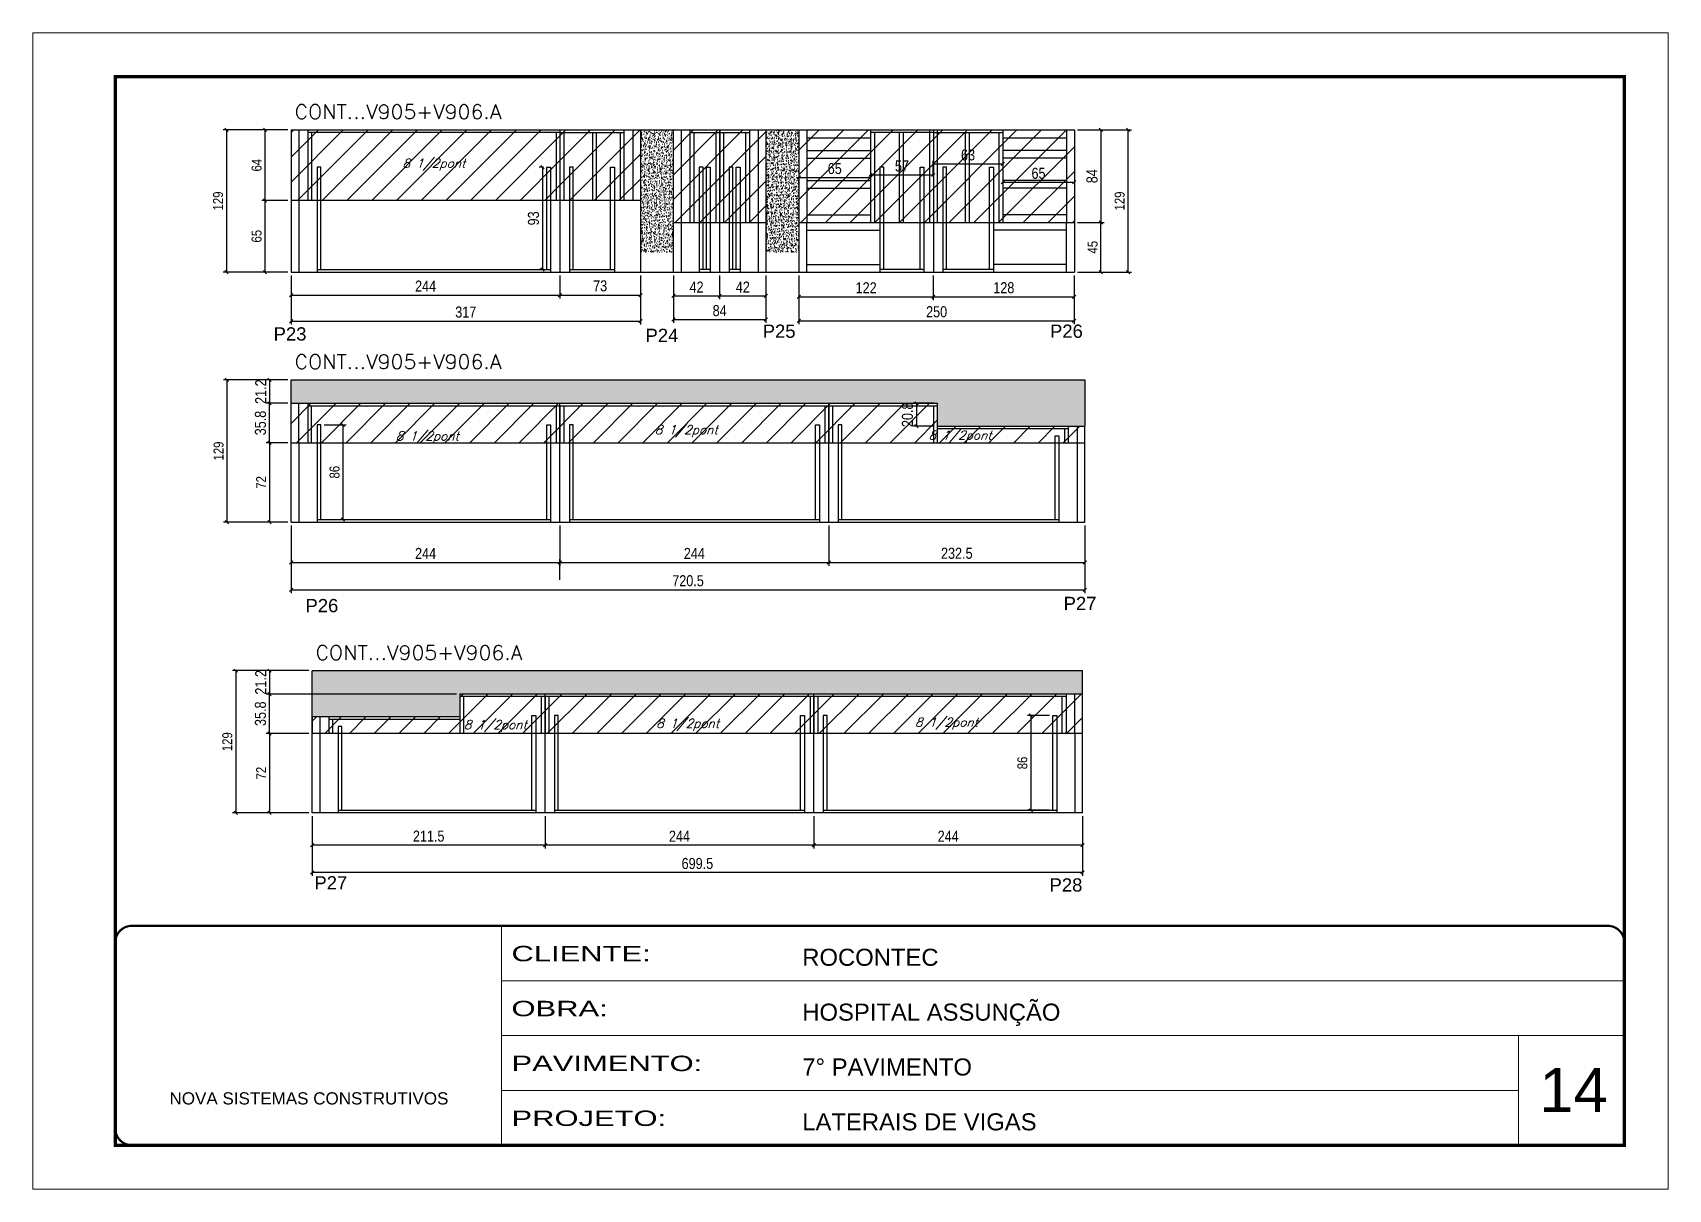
# Model space of a CAD drawing. Extents: x -20960 to -5926, y -2106 to 21915.
# Drawn here: x -10608 to -9123, y 17420 to 18470 of the extents above; entities that cross this region are included whole.
import ezdxf

# ---------------------------------------------------------------- set-up
doc = ezdxf.new("R2010")
doc.units = 0
doc.linetypes.add('CONTINUO', pattern=[0])
doc.linetypes.add('DASHED', pattern=[0.75, 0.5, -0.25])
for name, color, linetype in [('5', 5, 'Continuous'), ('COTA', 241, 'Continuous'), ('Painéis', 200, 'Continuous'), ('SARR_2.2x7', 40, 'Continuous'), ('SARR_3.5x7', 81, 'Continuous'), ('texto', 7, 'Continuous')]:
    doc.layers.add(name, color=color, linetype=linetype)
for name, color, linetype, lineweight in [('CARIMBO', 255, 'Continuous', 9), ('Folhas', 255, 'Continuous', 9), ('Hachura', 251, 'Continuous', 9), ('SARRAFO DE PRESSAO', 251, 'DASHED', 9), ('Texto Seção', 7, 'Continuous', 15)]:
    doc.layers.add(name, color=color, linetype=linetype, lineweight=lineweight)
doc.styles.add('ARIAL', font='arial.ttf')
doc.styles.add('COTA TECNICA', font='techl___.ttf', dxfattribs={"height": 10})
doc.styles.add('COTA TECNICA-50', font='techl___.ttf', dxfattribs={"height": 9})
doc.styles.add('REGUA-120', font='ROMANS.shx', dxfattribs={"height": 15})
doc.styles.add('Romans', font='romans.shx')
doc.styles.get("Standard").update_dxf_attribs({"font": 'arial.ttf'})
doc.styles.add('Tecnologia', font='')
doc.styles.get('Tecnologia').set_extended_font_data('Forgotten Futurist')
doc.dimstyles.new('COTA PAINEL-50', dxfattribs={"dimtxt": 9, "dimasz": 3, "dimexe": 3, "dimexo": 3, "dimgap": 3, "dimtad": 1, "dimdec": 1, "dimzin": 12, "dimdsep": 46, "dimtxsty": 'COTA TECNICA-50', "dimblk1": 'OBLIQUE', "dimblk2": 'OBLIQUE', "dimsah": 1, "dimcen": 0.9, "dimclrd": 4, "dimclre": 4, "dimclrt": 240, "dimadec": 1, "dimazin": 3, "dimtfac": 1, "dimtdec": 1, "dimtmove": 0, "dimatfit": 3, "dimfxl": 1, "dimtolj": 1, "dimtzin": 12, "dimarcsym": 0})
doc.dimstyles.new('PAINEL', dxfattribs={"dimtxt": 10, "dimasz": 3, "dimexe": 3, "dimexo": 3, "dimgap": 3, "dimtad": 1, "dimdec": 1, "dimzin": 12, "dimdsep": 46, "dimtxsty": 'COTA TECNICA', "dimblk1": 'OBLIQUE', "dimblk2": 'OBLIQUE', "dimsah": 1, "dimcen": 0.9, "dimclrd": 4, "dimclre": 4, "dimclrt": 240, "dimadec": 1, "dimazin": 3, "dimtfac": 1, "dimtdec": 1, "dimtmove": 0, "dimatfit": 3, "dimfxl": 1, "dimtolj": 1, "dimtzin": 12, "dimarcsym": 0})
pattern_1 = [(50, (-150902.2897, -14835.43), (5.46554007, -0.47817257), [0.5715, -6.2865]), (355, (-150902.2897, -14835.43), (-1.05730264, 5.73170536), [0.4572, -5.02921753]), (100.4514447, (-150901.834, -14835.47), (4.40823741, 5.25353256), [0.48570026, -5.34270734]), (46.1842, (-150902.29, -14833.906), (8.13237123, -1.26126984), [0.85725, -9.42975]), (96.6355576, (-150901.612, -14834.011), (7.122124, 7.42278374), [0.7285507, -8.01406824]), (351.184151, (-150902.29, -14833.906), (7.122124, 7.42278374), [0.685799, -7.54379196]), (21, (-150901.5277, -14834.287), (4.54843174, -3.06795595), [0.5715, -6.2865]), (326, (-150901.5277, -14834.287), (1.85406085, 5.52563898), [0.4572, -5.0292]), (71.451445, (-150901.1487, -14834.5427), (6.40249258, 2.45768307), [0.48570026, -5.34269813]), (37.5, (-150902.2897, -14835.43), (0.092658098, 2.536651166), [0, -4.96824, 0, -5.1054, 0, -5.04825]), (7.5, (-150902.2897, -14835.43), (2.004589875, 3.005417245), [0, -2.91084, 0, -4.85394, 0, -1.92405]), (327.5, (-150903.989, -14835.43), (4.067717855, -0.17186232), [0, -1.905, 0, -5.9436, 0, -7.8867]), (317.5, (-150904.751, -14835.43), (4.44387544, 0.76279473), [0, -2.4765, 0, -3.94716, 0, -5.6007])]
pattern_2 = [(45, (-150902.29, -14835.43), (-11.2253202, 11.2253202), [])]

msp = doc.modelspace()

# ---------------------------------------------------------------- texts
at = {"layer": '5', "linetype": 'Continuous'}
for s, rotation, p in [('P23', 0.00004, (-10389.77, 18190.22)), ('P24', 0.00004, (-10052.13, 18188.88)), ('P25', 0.00004, (-9945.7, 18192.69)), ('P26', 0.00004, (-9684.87, 18192.69)), ('P26', 0.00004, (-10360.85, 17943.58)), ('P27', 0.00004, (-9672.5, 17945.54)), ('P27', 359.99996, (-10352.73, 17691.92)), ('P28', 359.99996, (-9685.28, 17689.96))]:
    msp.add_text(s, height=12, rotation=rotation, dxfattribs=at).set_placement(p)
at = {"layer": 'CARIMBO', "style": 'ARIAL'}
msp.add_text('14', height=40, dxfattribs=at).set_placement((-9240.64, 17489.81))
at = {"layer": 'texto', "color": 2, "char_height": 8, "attachment_point": 5, "style": 'Romans'}
for insert in [(-10244.27, 18349.88), (-10250.2, 18102.25), (-10015.15, 18107.94), (-9766.5, 18102.99), (-10188.5, 17840.17), (-10013.89, 17841.33), (-9778.85, 17842.42)]:
    msp.add_mtext('{\\Q19;\\C256;8 1/2pont}', dxfattribs=dict(at, insert=insert))
at = {"layer": 'Texto Seção', "style": 'REGUA-120', "width": 1.05}
for p in [(-10370.76, 18391.35), (-10370.76, 18164.4), (-10351.76, 17900.43)]:
    msp.add_text('CONT...V905+V906.A', height=13, dxfattribs=at).set_placement(p)

# ---------------------------------------------------------------- blocks, each defined once
blk = doc.blocks.new('9999999999')
at = {"color": 30, "linetype": 'CONTINUO'}
for p, q in [((98564.6, 34230.2), (98564.6, 34429.4)), ((98564.6, 34379.6), (99584, 34379.6)), ((98564.6, 34329.8), (99488, 34329.8)), ((99584, 34329.8), (99488, 34329.8)), ((99488, 34329.8), (99488, 34230.2)), ((98564.6, 34280), (99488, 34280))]:
    blk.add_line(p, q, dxfattribs=at)
at = {"color": 30, "linetype": 'CONTINUO', "const_width": 2}
blk.add_lwpolyline([(99584, 34230.2), (99584, 34414.4, 0.414214), (99569, 34429.4), (98229, 34429.4, 0.414214), (98214, 34414.4), (98214, 34245.2, 0.414214), (98229, 34230.2), (99584, 34230.2)], format="xyb", dxfattribs=at)
at = {"layer": 'Folhas'}
blk.add_lwpolyline([(98139, 34190.2), (99624, 34190.2), (99624, 35240.2), (98139, 35240.2)], close=True, dxfattribs=at)
at = {"layer": 'Folhas', "color": 30, "const_width": 3}
blk.add_lwpolyline([(98214, 34230.2), (99584, 34230.2), (99584, 35200.2), (98214, 35200.2)], close=True, dxfattribs=at)
at = {"color": 7, "linetype": 'Continuous', "ltscale": 5, "style": 'ARIAL'}
for s, height, p in [('ROCONTEC', 15.48, (98837.7, 34393.1)), ('HOSPITAL ASSUNÇÃO', 15.483, (98837.7, 34343.3)), ('7° PAVIMENTO', 15.483, (98837.7, 34293.5)), ('NOVA SISTEMAS CONSTRUTIVOS', 11.059, (98263.2, 34267.2)), ('LATERAIS DE VIGAS', 15.483, (98837.7, 34243.7))]:
    blk.add_text(s, height=height, dxfattribs=at).set_placement(p)
at = {"layer": 'Folhas', "color": 7, "style": 'Tecnologia', "width": 1.5}
for s, p in [('CLIENTE:', (98573.7, 34397.2)), ('OBRA:', (98573.7, 34347.3)), ('PAVIMENTO:', (98573.7, 34297.5)), ('PROJETO:', (98573.7, 34247.7))]:
    blk.add_text(s, height=14, dxfattribs=at).set_placement(p)
blk = doc.blocks.new('_Oblique')
at = {"color": 0, "linetype": 'ByBlock', "lineweight": -2}
blk.add_line((-0.5, -0.5), (0.5, 0.5), dxfattribs=at)
blk = doc.blocks.new('*D1066')
at = {"layer": 'COTA', "color": 4, "linetype": 'ByBlock', "lineweight": -2, "transparency": 16777216}
for p, q in [((-10373.8, 18249.4), (-10373.8, 18228.5)), ((-10129.8, 18249.4), (-10129.8, 18228.5)), ((-10373.8, 18231.5), (-10129.8, 18231.5))]:
    blk.add_line(p, q, dxfattribs=at)
at = {"layer": 'Defpoints', "color": 0, "linetype": 'ByBlock', "transparency": 16777216}
for p in [(-10373.8, 18252.4), (-10129.8, 18252.4), (-10129.8, 18231.5)]:
    blk.add_point(p, dxfattribs=at)
at = {"layer": 'COTA', "color": 4, "linetype": 'ByBlock', "lineweight": -2, "transparency": 16777216, "xscale": 3, "yscale": 3, "zscale": 3, "rotation": 180}
blk.add_blockref('_Oblique', (-10373.8, 18231.5), dxfattribs=at)
at = {"layer": 'COTA', "color": 4, "linetype": 'ByBlock', "lineweight": -2, "transparency": 16777216, "xscale": 3, "yscale": 3, "zscale": 3}
blk.add_blockref('_Oblique', (-10129.8, 18231.5), dxfattribs=at)
at = {"layer": 'COTA', "color": 240, "linetype": 'ByBlock', "transparency": 16777216, "insert": (-10251.8, 18239.6), "char_height": 10, "attachment_point": 5, "style": 'COTA TECNICA'}
blk.add_mtext('\\A1;244', dxfattribs=at)
blk = doc.blocks.new('*D1067')
at = {"layer": 'COTA', "color": 4, "linetype": 'ByBlock', "lineweight": -2, "transparency": 16777216}
for p, q in [((-10129.8, 18249.4), (-10129.8, 18228.5)), ((-10056.8, 18249.4), (-10056.8, 18228.5)), ((-10129.8, 18231.5), (-10056.8, 18231.5))]:
    blk.add_line(p, q, dxfattribs=at)
at = {"layer": 'Defpoints', "color": 0, "linetype": 'ByBlock', "transparency": 16777216}
for p in [(-10129.8, 18252.4), (-10056.8, 18252.4), (-10056.8, 18231.5)]:
    blk.add_point(p, dxfattribs=at)
at = {"layer": 'COTA', "color": 4, "linetype": 'ByBlock', "lineweight": -2, "transparency": 16777216, "xscale": 3, "yscale": 3, "zscale": 3, "rotation": 180}
blk.add_blockref('_Oblique', (-10129.8, 18231.5), dxfattribs=at)
at = {"layer": 'COTA', "color": 4, "linetype": 'ByBlock', "lineweight": -2, "transparency": 16777216, "xscale": 3, "yscale": 3, "zscale": 3}
blk.add_blockref('_Oblique', (-10056.8, 18231.5), dxfattribs=at)
at = {"layer": 'COTA', "color": 240, "linetype": 'ByBlock', "transparency": 16777216, "insert": (-10093.3, 18239.8), "char_height": 10, "attachment_point": 5, "style": 'COTA TECNICA'}
blk.add_mtext('\\A1;73', dxfattribs=at)
blk = doc.blocks.new('*D1068')
at = {"layer": 'COTA', "color": 4, "linetype": 'ByBlock', "lineweight": -2, "transparency": 16777216}
for p, q in [((-10026.8, 18249.4), (-10026.8, 18227.7)), ((-9984.8, 18249.4), (-9984.8, 18227.7)), ((-10026.8, 18230.7), (-9984.8, 18230.7))]:
    blk.add_line(p, q, dxfattribs=at)
at = {"layer": 'Defpoints', "color": 0, "linetype": 'ByBlock', "transparency": 16777216}
for p in [(-10026.8, 18252.4), (-9984.8, 18252.4), (-9984.8, 18230.7)]:
    blk.add_point(p, dxfattribs=at)
at = {"layer": 'COTA', "color": 4, "linetype": 'ByBlock', "lineweight": -2, "transparency": 16777216, "xscale": 3, "yscale": 3, "zscale": 3, "rotation": 180}
blk.add_blockref('_Oblique', (-10026.8, 18230.7), dxfattribs=at)
at = {"layer": 'COTA', "color": 4, "linetype": 'ByBlock', "lineweight": -2, "transparency": 16777216, "xscale": 3, "yscale": 3, "zscale": 3}
blk.add_blockref('_Oblique', (-9984.8, 18230.7), dxfattribs=at)
at = {"layer": 'COTA', "color": 240, "linetype": 'ByBlock', "transparency": 16777216, "insert": (-10005.8, 18238.7), "char_height": 10, "attachment_point": 5, "style": 'COTA TECNICA'}
blk.add_mtext('\\A1;42', dxfattribs=at)
blk = doc.blocks.new('*D1069')
at = {"layer": 'COTA', "color": 4, "linetype": 'ByBlock', "lineweight": -2, "transparency": 16777216}
for p, q in [((-9984.8, 18249.4), (-9984.8, 18227.7)), ((-9942.8, 18249.4), (-9942.8, 18227.7)), ((-9984.8, 18230.7), (-9942.8, 18230.7))]:
    blk.add_line(p, q, dxfattribs=at)
at = {"layer": 'Defpoints', "color": 0, "linetype": 'ByBlock', "transparency": 16777216}
for p in [(-9984.8, 18252.4), (-9942.8, 18252.4), (-9942.8, 18230.7)]:
    blk.add_point(p, dxfattribs=at)
at = {"layer": 'COTA', "color": 4, "linetype": 'ByBlock', "lineweight": -2, "transparency": 16777216, "xscale": 3, "yscale": 3, "zscale": 3, "rotation": 180}
blk.add_blockref('_Oblique', (-9984.8, 18230.7), dxfattribs=at)
at = {"layer": 'COTA', "color": 4, "linetype": 'ByBlock', "lineweight": -2, "transparency": 16777216, "xscale": 3, "yscale": 3, "zscale": 3}
blk.add_blockref('_Oblique', (-9942.8, 18230.7), dxfattribs=at)
at = {"layer": 'COTA', "color": 240, "linetype": 'ByBlock', "transparency": 16777216, "insert": (-9963.8, 18238.7), "char_height": 10, "attachment_point": 5, "style": 'COTA TECNICA'}
blk.add_mtext('\\A1;42', dxfattribs=at)
blk = doc.blocks.new('*D1070')
at = {"layer": 'COTA', "color": 4, "linetype": 'ByBlock', "lineweight": -2, "transparency": 16777216}
for p, q in [((-9659.8, 18381.4), (-9635.6, 18381.4)), ((-9638.6, 18381.4), (-9638.6, 18297.4)), ((-9659.8, 18297.4), (-9635.6, 18297.4))]:
    blk.add_line(p, q, dxfattribs=at)
at = {"layer": 'Defpoints', "color": 0, "linetype": 'ByBlock', "transparency": 16777216}
for p in [(-9662.8, 18381.4), (-9662.8, 18297.4), (-9638.6, 18297.4)]:
    blk.add_point(p, dxfattribs=at)
at = {"layer": 'COTA', "color": 4, "linetype": 'ByBlock', "lineweight": -2, "transparency": 16777216, "xscale": 3, "yscale": 3, "zscale": 3}
for p, rotation in [((-9638.6, 18381.4), 90), ((-9638.6, 18297.4), 270)]:
    blk.add_blockref('_Oblique', p, dxfattribs=dict(at, rotation=rotation))
at = {"layer": 'COTA', "color": 240, "linetype": 'ByBlock', "transparency": 16777216, "insert": (-9646.7, 18339.4), "char_height": 10, "attachment_point": 5, "rotation": 90, "style": 'COTA TECNICA'}
blk.add_mtext('\\A1;84', dxfattribs=at)
blk = doc.blocks.new('*D1071')
at = {"layer": 'COTA', "color": 4, "linetype": 'ByBlock', "lineweight": -2, "transparency": 16777216}
for p, q in [((-9912.8, 18249.4), (-9912.8, 18227)), ((-9790.8, 18249.4), (-9790.8, 18227)), ((-9912.8, 18230), (-9790.8, 18230))]:
    blk.add_line(p, q, dxfattribs=at)
at = {"layer": 'Defpoints', "color": 0, "linetype": 'ByBlock', "transparency": 16777216}
for p in [(-9912.8, 18252.4), (-9790.8, 18252.4), (-9790.8, 18230)]:
    blk.add_point(p, dxfattribs=at)
at = {"layer": 'COTA', "color": 4, "linetype": 'ByBlock', "lineweight": -2, "transparency": 16777216, "xscale": 3, "yscale": 3, "zscale": 3, "rotation": 180}
blk.add_blockref('_Oblique', (-9912.8, 18230), dxfattribs=at)
at = {"layer": 'COTA', "color": 4, "linetype": 'ByBlock', "lineweight": -2, "transparency": 16777216, "xscale": 3, "yscale": 3, "zscale": 3}
blk.add_blockref('_Oblique', (-9790.8, 18230), dxfattribs=at)
at = {"layer": 'COTA', "color": 240, "linetype": 'ByBlock', "transparency": 16777216, "insert": (-9851.8, 18238.1), "char_height": 10, "attachment_point": 5, "style": 'COTA TECNICA'}
blk.add_mtext('\\A1;122', dxfattribs=at)
blk = doc.blocks.new('*D1072')
at = {"layer": 'COTA', "color": 4, "linetype": 'ByBlock', "lineweight": -2, "transparency": 16777216}
for p, q in [((-9790.8, 18249.4), (-9790.8, 18227)), ((-9662.8, 18249.4), (-9662.8, 18227)), ((-9790.8, 18230), (-9662.8, 18230))]:
    blk.add_line(p, q, dxfattribs=at)
at = {"layer": 'Defpoints', "color": 0, "linetype": 'ByBlock', "transparency": 16777216}
for p in [(-9790.8, 18252.4), (-9662.8, 18252.4), (-9662.8, 18230)]:
    blk.add_point(p, dxfattribs=at)
at = {"layer": 'COTA', "color": 4, "linetype": 'ByBlock', "lineweight": -2, "transparency": 16777216, "xscale": 3, "yscale": 3, "zscale": 3, "rotation": 180}
blk.add_blockref('_Oblique', (-9790.8, 18230), dxfattribs=at)
at = {"layer": 'COTA', "color": 4, "linetype": 'ByBlock', "lineweight": -2, "transparency": 16777216, "xscale": 3, "yscale": 3, "zscale": 3}
blk.add_blockref('_Oblique', (-9662.8, 18230), dxfattribs=at)
at = {"layer": 'COTA', "color": 240, "linetype": 'ByBlock', "transparency": 16777216, "insert": (-9726.8, 18238.1), "char_height": 10, "attachment_point": 5, "style": 'COTA TECNICA'}
blk.add_mtext('\\A1;128', dxfattribs=at)
blk = doc.blocks.new('*D1073')
at = {"layer": 'COTA', "color": 4, "linetype": 'ByBlock', "lineweight": -2, "transparency": 16777216}
for p, q in [((-10056.8, 18249.4), (-10056.8, 18204.8)), ((-10373.8, 18229.4), (-10373.8, 18204.8)), ((-10373.8, 18207.8), (-10056.8, 18207.8))]:
    blk.add_line(p, q, dxfattribs=at)
at = {"layer": 'Defpoints', "color": 0, "linetype": 'ByBlock', "transparency": 16777216}
for p in [(-10056.8, 18252.4), (-10373.8, 18232.4), (-10056.8, 18207.8)]:
    blk.add_point(p, dxfattribs=at)
at = {"layer": 'COTA', "color": 4, "linetype": 'ByBlock', "lineweight": -2, "transparency": 16777216, "xscale": 3, "yscale": 3, "zscale": 3, "rotation": 180}
blk.add_blockref('_Oblique', (-10373.8, 18207.8), dxfattribs=at)
at = {"layer": 'COTA', "color": 4, "linetype": 'ByBlock', "lineweight": -2, "transparency": 16777216, "xscale": 3, "yscale": 3, "zscale": 3}
blk.add_blockref('_Oblique', (-10056.8, 18207.8), dxfattribs=at)
at = {"layer": 'COTA', "color": 240, "linetype": 'ByBlock', "transparency": 16777216, "insert": (-10215.3, 18216), "char_height": 10, "attachment_point": 5, "style": 'COTA TECNICA'}
blk.add_mtext('\\A1;317', dxfattribs=at)
blk = doc.blocks.new('*D1074')
at = {"layer": 'COTA', "color": 4, "linetype": 'ByBlock', "lineweight": -2, "transparency": 16777216}
for p, q in [((-10026.8, 18249.4), (-10026.8, 18206.3)), ((-9942.8, 18249.4), (-9942.8, 18206.3)), ((-10026.8, 18209.3), (-9942.8, 18209.3))]:
    blk.add_line(p, q, dxfattribs=at)
at = {"layer": 'Defpoints', "color": 0, "linetype": 'ByBlock', "transparency": 16777216}
for p in [(-10026.8, 18252.4), (-9942.8, 18252.4), (-9942.8, 18209.3)]:
    blk.add_point(p, dxfattribs=at)
at = {"layer": 'COTA', "color": 4, "linetype": 'ByBlock', "lineweight": -2, "transparency": 16777216, "xscale": 3, "yscale": 3, "zscale": 3, "rotation": 180}
blk.add_blockref('_Oblique', (-10026.8, 18209.3), dxfattribs=at)
at = {"layer": 'COTA', "color": 4, "linetype": 'ByBlock', "lineweight": -2, "transparency": 16777216, "xscale": 3, "yscale": 3, "zscale": 3}
blk.add_blockref('_Oblique', (-9942.8, 18209.3), dxfattribs=at)
at = {"layer": 'COTA', "color": 240, "linetype": 'ByBlock', "transparency": 16777216, "insert": (-9984.8, 18217.3), "char_height": 10, "attachment_point": 5, "style": 'COTA TECNICA'}
blk.add_mtext('\\A1;84', dxfattribs=at)
blk = doc.blocks.new('*D1075')
at = {"layer": 'COTA', "color": 4, "linetype": 'ByBlock', "lineweight": -2, "transparency": 16777216}
for p, q in [((-9912.8, 18249.4), (-9912.8, 18205.2)), ((-9662.8, 18249.4), (-9662.8, 18205.2)), ((-9912.8, 18208.2), (-9662.8, 18208.2))]:
    blk.add_line(p, q, dxfattribs=at)
at = {"layer": 'Defpoints', "color": 0, "linetype": 'ByBlock', "transparency": 16777216}
for p in [(-9912.8, 18252.4), (-9662.8, 18252.4), (-9662.8, 18208.2)]:
    blk.add_point(p, dxfattribs=at)
at = {"layer": 'COTA', "color": 4, "linetype": 'ByBlock', "lineweight": -2, "transparency": 16777216, "xscale": 3, "yscale": 3, "zscale": 3, "rotation": 180}
blk.add_blockref('_Oblique', (-9912.8, 18208.2), dxfattribs=at)
at = {"layer": 'COTA', "color": 4, "linetype": 'ByBlock', "lineweight": -2, "transparency": 16777216, "xscale": 3, "yscale": 3, "zscale": 3}
blk.add_blockref('_Oblique', (-9662.8, 18208.2), dxfattribs=at)
at = {"layer": 'COTA', "color": 240, "linetype": 'ByBlock', "transparency": 16777216, "insert": (-9787.8, 18216.3), "char_height": 10, "attachment_point": 5, "style": 'COTA TECNICA'}
blk.add_mtext('\\A1;250', dxfattribs=at)
blk = doc.blocks.new('*D1083')
at = {"layer": 'COTA', "color": 4, "lineweight": -2, "ltscale": 25, "transparency": 16777216}
for p, q in [((-10144.8, 18347.6), (-10148.6, 18347.6)), ((-10145.6, 18347.6), (-10145.6, 18254.6)), ((-10144.8, 18254.6), (-10148.6, 18254.6))]:
    blk.add_line(p, q, dxfattribs=at)
at = {"layer": 'Defpoints', "color": 0, "ltscale": 25, "transparency": 16777216}
for p in [(-10141.8, 18347.6), (-10145.6, 18254.6), (-10141.8, 18254.6)]:
    blk.add_point(p, dxfattribs=at)
at = {"layer": 'COTA', "color": 4, "lineweight": -2, "ltscale": 25, "transparency": 16777216, "xscale": 3, "yscale": 3, "zscale": 3}
for p, rotation in [((-10145.6, 18347.6), 90), ((-10145.6, 18254.6), 270)]:
    blk.add_blockref('_Oblique', p, dxfattribs=dict(at, rotation=rotation))
at = {"layer": 'COTA', "color": 240, "ltscale": 25, "transparency": 16777216, "insert": (-10153.8, 18301.1), "char_height": 10, "attachment_point": 5, "rotation": 90, "style": 'COTA TECNICA'}
blk.add_mtext('\\A1;93', dxfattribs=at)
blk = doc.blocks.new('*D1084')
at = {"layer": 'COTA', "color": 4, "lineweight": -2, "ltscale": 25, "transparency": 16777216}
for p, q in [((-9912.8, 18350.5), (-9912.8, 18335.2)), ((-9847.8, 18352.9), (-9847.8, 18335.2)), ((-9912.8, 18338.2), (-9847.8, 18338.2))]:
    blk.add_line(p, q, dxfattribs=at)
at = {"layer": 'Defpoints', "color": 0, "ltscale": 25, "transparency": 16777216}
for p in [(-9847.8, 18355.9), (-9912.8, 18353.5), (-9847.8, 18338.2)]:
    blk.add_point(p, dxfattribs=at)
at = {"layer": 'COTA', "color": 4, "lineweight": -2, "ltscale": 25, "transparency": 16777216, "xscale": 3, "yscale": 3, "zscale": 3, "rotation": 180}
blk.add_blockref('_Oblique', (-9912.8, 18338.2), dxfattribs=at)
at = {"layer": 'COTA', "color": 4, "lineweight": -2, "ltscale": 25, "transparency": 16777216, "xscale": 3, "yscale": 3, "zscale": 3}
blk.add_blockref('_Oblique', (-9847.8, 18338.2), dxfattribs=at)
at = {"layer": 'COTA', "color": 240, "ltscale": 25, "transparency": 16777216, "insert": (-9880.3, 18346.3), "char_height": 10, "attachment_point": 5, "style": 'COTA TECNICA'}
blk.add_mtext('\\A1;65', dxfattribs=at)
blk = doc.blocks.new('*D1085')
at = {"layer": 'COTA', "color": 4, "lineweight": -2, "ltscale": 25, "transparency": 16777216}
for p, q in [((-9847.8, 18352.9), (-9847.8, 18337.5)), ((-9847.8, 18340.5), (-9790.8, 18340.5)), ((-9790.8, 18340.4), (-9790.8, 18343.5))]:
    blk.add_line(p, q, dxfattribs=at)
at = {"layer": 'Defpoints', "color": 0, "ltscale": 25, "transparency": 16777216}
for p in [(-9847.8, 18355.9), (-9790.8, 18340.5), (-9790.8, 18337.4)]:
    blk.add_point(p, dxfattribs=at)
at = {"layer": 'COTA', "color": 4, "lineweight": -2, "ltscale": 25, "transparency": 16777216, "xscale": 3, "yscale": 3, "zscale": 3, "rotation": 180}
blk.add_blockref('_Oblique', (-9847.8, 18340.5), dxfattribs=at)
at = {"layer": 'COTA', "color": 4, "lineweight": -2, "ltscale": 25, "transparency": 16777216, "xscale": 3, "yscale": 3, "zscale": 3}
blk.add_blockref('_Oblique', (-9790.8, 18340.5), dxfattribs=at)
at = {"layer": 'COTA', "color": 240, "ltscale": 25, "transparency": 16777216, "insert": (-9819.3, 18348.6), "char_height": 10, "attachment_point": 5, "style": 'COTA TECNICA'}
blk.add_mtext('\\A1;57', dxfattribs=at)
blk = doc.blocks.new('*D1086')
at = {"layer": 'COTA', "color": 4, "lineweight": -2, "ltscale": 25, "transparency": 16777216}
for p, q in [((-9790.8, 18340.4), (-9790.8, 18353.5)), ((-9790.8, 18350.5), (-9727.8, 18350.5)), ((-9727.8, 18353.5), (-9727.8, 18353.5))]:
    blk.add_line(p, q, dxfattribs=at)
at = {"layer": 'Defpoints', "color": 0, "ltscale": 25, "transparency": 16777216}
for p in [(-9727.8, 18350.5), (-9727.8, 18350.5), (-9790.8, 18337.4)]:
    blk.add_point(p, dxfattribs=at)
at = {"layer": 'COTA', "color": 4, "lineweight": -2, "ltscale": 25, "transparency": 16777216, "xscale": 3, "yscale": 3, "zscale": 3, "rotation": 180}
blk.add_blockref('_Oblique', (-9790.8, 18350.5), dxfattribs=at)
at = {"layer": 'COTA', "color": 4, "lineweight": -2, "ltscale": 25, "transparency": 16777216, "xscale": 3, "yscale": 3, "zscale": 3}
blk.add_blockref('_Oblique', (-9727.8, 18350.5), dxfattribs=at)
at = {"layer": 'COTA', "color": 240, "ltscale": 25, "transparency": 16777216, "insert": (-9759.3, 18358.7), "char_height": 10, "attachment_point": 5, "style": 'COTA TECNICA'}
blk.add_mtext('\\A1;63', dxfattribs=at)
blk = doc.blocks.new('*D1087')
at = {"layer": 'COTA', "color": 4, "lineweight": -2, "ltscale": 25, "transparency": 16777216}
for p, q in [((-9727.8, 18347.5), (-9727.8, 18330.9)), ((-9727.8, 18333.9), (-9662.8, 18333.9))]:
    blk.add_line(p, q, dxfattribs=at)
at = {"layer": 'Defpoints', "color": 0, "ltscale": 25, "transparency": 16777216}
for p in [(-9727.8, 18350.5), (-9662.8, 18333.9), (-9662.8, 18333.9)]:
    blk.add_point(p, dxfattribs=at)
at = {"layer": 'COTA', "color": 4, "lineweight": -2, "ltscale": 25, "transparency": 16777216, "xscale": 3, "yscale": 3, "zscale": 3, "rotation": 180}
blk.add_blockref('_Oblique', (-9727.8, 18333.9), dxfattribs=at)
at = {"layer": 'COTA', "color": 4, "lineweight": -2, "ltscale": 25, "transparency": 16777216, "xscale": 3, "yscale": 3, "zscale": 3}
blk.add_blockref('_Oblique', (-9662.8, 18333.9), dxfattribs=at)
at = {"layer": 'COTA', "color": 240, "ltscale": 25, "transparency": 16777216, "insert": (-9695.3, 18342), "char_height": 10, "attachment_point": 5, "style": 'COTA TECNICA'}
blk.add_mtext('\\A1;65', dxfattribs=at)
blk = doc.blocks.new('*D1025')
at = {"layer": 'COTA', "color": 4, "lineweight": -2, "ltscale": 25, "transparency": 16777216}
for p, q in [((-10373.8, 18022.4), (-10373.8, 17985.8)), ((-10129.8, 18022.4), (-10129.8, 17985.8)), ((-10373.8, 17988.8), (-10129.8, 17988.8))]:
    blk.add_line(p, q, dxfattribs=at)
at = {"layer": 'Defpoints', "color": 0, "ltscale": 25, "transparency": 16777216}
for p in [(-10373.8, 18025.4), (-10129.8, 18025.4), (-10129.8, 17988.8)]:
    blk.add_point(p, dxfattribs=at)
at = {"layer": 'COTA', "color": 4, "lineweight": -2, "ltscale": 25, "transparency": 16777216, "xscale": 3, "yscale": 3, "zscale": 3, "rotation": 180}
blk.add_blockref('_Oblique', (-10373.8, 17988.8), dxfattribs=at)
at = {"layer": 'COTA', "color": 4, "lineweight": -2, "ltscale": 25, "transparency": 16777216, "xscale": 3, "yscale": 3, "zscale": 3}
blk.add_blockref('_Oblique', (-10129.8, 17988.8), dxfattribs=at)
at = {"layer": 'COTA', "color": 240, "ltscale": 25, "transparency": 16777216, "insert": (-10251.8, 17996.9), "char_height": 10, "attachment_point": 5, "style": 'COTA TECNICA'}
blk.add_mtext('\\A1;244', dxfattribs=at)
blk = doc.blocks.new('*D1026')
at = {"layer": 'COTA', "color": 4, "lineweight": -2, "ltscale": 25, "transparency": 16777216}
for p, q in [((-9885.8, 18022.4), (-9885.8, 17985.8)), ((-10129.8, 17973.1), (-10129.8, 17991.8)), ((-10129.8, 17988.8), (-9885.8, 17988.8))]:
    blk.add_line(p, q, dxfattribs=at)
at = {"layer": 'Defpoints', "color": 0, "ltscale": 25, "transparency": 16777216}
for p in [(-9885.8, 18025.4), (-9885.8, 17988.8), (-10129.8, 17970.1)]:
    blk.add_point(p, dxfattribs=at)
at = {"layer": 'COTA', "color": 4, "lineweight": -2, "ltscale": 25, "transparency": 16777216, "xscale": 3, "yscale": 3, "zscale": 3, "rotation": 180}
blk.add_blockref('_Oblique', (-10129.8, 17988.8), dxfattribs=at)
at = {"layer": 'COTA', "color": 4, "lineweight": -2, "ltscale": 25, "transparency": 16777216, "xscale": 3, "yscale": 3, "zscale": 3}
blk.add_blockref('_Oblique', (-9885.8, 17988.8), dxfattribs=at)
at = {"layer": 'COTA', "color": 240, "ltscale": 25, "transparency": 16777216, "insert": (-10007.8, 17996.9), "char_height": 10, "attachment_point": 5, "style": 'COTA TECNICA'}
blk.add_mtext('\\A1;244', dxfattribs=at)
blk = doc.blocks.new('*D1027')
at = {"layer": 'COTA', "color": 4, "lineweight": -2, "ltscale": 25, "transparency": 16777216}
for p, q in [((-9885.8, 18022.4), (-9885.8, 17985.8)), ((-9653.3, 18022.4), (-9653.3, 17985.8)), ((-9885.8, 17988.8), (-9653.3, 17988.8))]:
    blk.add_line(p, q, dxfattribs=at)
at = {"layer": 'Defpoints', "color": 0, "ltscale": 25, "transparency": 16777216}
for p in [(-9885.8, 18025.4), (-9653.3, 18025.4), (-9653.3, 17988.8)]:
    blk.add_point(p, dxfattribs=at)
at = {"layer": 'COTA', "color": 4, "lineweight": -2, "ltscale": 25, "transparency": 16777216, "xscale": 3, "yscale": 3, "zscale": 3, "rotation": 180}
blk.add_blockref('_Oblique', (-9885.8, 17988.8), dxfattribs=at)
at = {"layer": 'COTA', "color": 4, "lineweight": -2, "ltscale": 25, "transparency": 16777216, "xscale": 3, "yscale": 3, "zscale": 3}
blk.add_blockref('_Oblique', (-9653.3, 17988.8), dxfattribs=at)
at = {"layer": 'COTA', "color": 240, "ltscale": 25, "transparency": 16777216, "insert": (-9769.5, 17997), "char_height": 10, "attachment_point": 5, "style": 'COTA TECNICA'}
blk.add_mtext('\\A1;232.5', dxfattribs=at)
blk = doc.blocks.new('*D1088')
at = {"layer": 'COTA', "color": 4, "lineweight": -2, "ltscale": 25, "transparency": 16777216}
for p, q in [((-9790.3, 18133.2), (-9809.1, 18133.2)), ((-9806.1, 18133.2), (-9806.1, 18112.4)), ((-9790.3, 18112.4), (-9809.1, 18112.4))]:
    blk.add_line(p, q, dxfattribs=at)
at = {"layer": 'Defpoints', "color": 0, "ltscale": 25, "transparency": 16777216}
for p in [(-9787.3, 18133.2), (-9806.1, 18112.4), (-9787.3, 18112.4)]:
    blk.add_point(p, dxfattribs=at)
at = {"layer": 'COTA', "color": 4, "lineweight": -2, "ltscale": 25, "transparency": 16777216, "xscale": 3, "yscale": 3, "zscale": 3}
for p, rotation in [((-9806.1, 18133.2), 90), ((-9806.1, 18112.4), 270)]:
    blk.add_blockref('_Oblique', p, dxfattribs=dict(at, rotation=rotation))
at = {"layer": 'COTA', "color": 240, "ltscale": 25, "transparency": 16777216, "insert": (-9814.3, 18122.8), "char_height": 10, "attachment_point": 5, "rotation": 90, "style": 'COTA TECNICA'}
blk.add_mtext('\\A1;20.8', dxfattribs=at)
blk = doc.blocks.new('*D1028')
at = {"layer": 'COTA', "color": 4, "lineweight": -2, "ltscale": 25, "transparency": 16777216}
for p, q in [((-10376.8, 18133.2), (-10396.5, 18133.2)), ((-10393.5, 18097.4), (-10393.5, 18133.2)), ((-10376.8, 18097.4), (-10396.5, 18097.4))]:
    blk.add_line(p, q, dxfattribs=at)
at = {"layer": 'Defpoints', "color": 0, "ltscale": 25, "transparency": 16777216}
for p in [(-10393.5, 18133.2), (-10373.8, 18133.2), (-10373.8, 18097.4)]:
    blk.add_point(p, dxfattribs=at)
at = {"layer": 'COTA', "color": 4, "lineweight": -2, "ltscale": 25, "transparency": 16777216, "xscale": 3, "yscale": 3, "zscale": 3}
for p, rotation in [((-10393.5, 18133.2), 90), ((-10393.5, 18097.4), 270)]:
    blk.add_blockref('_Oblique', p, dxfattribs=dict(at, rotation=rotation))
at = {"layer": 'COTA', "color": 240, "ltscale": 25, "transparency": 16777216, "insert": (-10401.7, 18115.3), "char_height": 10, "attachment_point": 5, "rotation": 90, "style": 'COTA TECNICA'}
blk.add_mtext('\\A1;35.8', dxfattribs=at)
blk = doc.blocks.new('*D1029')
at = {"layer": 'COTA', "color": 4, "lineweight": -2, "ltscale": 25, "transparency": 16777216}
for p, q in [((-10376.8, 18154.4), (-10396.5, 18154.4)), ((-10393.5, 18154.4), (-10393.5, 18133.2)), ((-10376.8, 18133.2), (-10396.5, 18133.2))]:
    blk.add_line(p, q, dxfattribs=at)
at = {"layer": 'Defpoints', "color": 0, "ltscale": 25, "transparency": 16777216}
for p in [(-10373.8, 18154.4), (-10393.5, 18133.2), (-10373.8, 18133.2)]:
    blk.add_point(p, dxfattribs=at)
at = {"layer": 'COTA', "color": 4, "lineweight": -2, "ltscale": 25, "transparency": 16777216, "xscale": 3, "yscale": 3, "zscale": 3}
for p, rotation in [((-10393.5, 18154.4), 90), ((-10393.5, 18133.2), 270)]:
    blk.add_blockref('_Oblique', p, dxfattribs=dict(at, rotation=rotation))
at = {"layer": 'COTA', "color": 240, "ltscale": 25, "transparency": 16777216, "insert": (-10401.5, 18143.8), "char_height": 10, "attachment_point": 5, "rotation": 90, "style": 'COTA TECNICA'}
blk.add_mtext('\\A1;21.2', dxfattribs=at)
blk = doc.blocks.new('*D1030')
at = {"layer": 'COTA', "color": 4, "lineweight": -2, "ltscale": 25, "transparency": 16777216}
for p, q in [((-10373.8, 18022.4), (-10373.8, 17961)), ((-9653.3, 18022.4), (-9653.3, 17961)), ((-10373.8, 17964), (-9653.3, 17964))]:
    blk.add_line(p, q, dxfattribs=at)
at = {"layer": 'Defpoints', "color": 0, "ltscale": 25, "transparency": 16777216}
for p in [(-10373.8, 18025.4), (-9653.3, 18025.4), (-9653.3, 17964)]:
    blk.add_point(p, dxfattribs=at)
at = {"layer": 'COTA', "color": 4, "lineweight": -2, "ltscale": 25, "transparency": 16777216, "xscale": 3, "yscale": 3, "zscale": 3, "rotation": 180}
blk.add_blockref('_Oblique', (-10373.8, 17964), dxfattribs=at)
at = {"layer": 'COTA', "color": 4, "lineweight": -2, "ltscale": 25, "transparency": 16777216, "xscale": 3, "yscale": 3, "zscale": 3}
blk.add_blockref('_Oblique', (-9653.3, 17964), dxfattribs=at)
at = {"layer": 'COTA', "color": 240, "ltscale": 25, "transparency": 16777216, "insert": (-10013.5, 17972.1), "char_height": 10, "attachment_point": 5, "style": 'COTA TECNICA'}
blk.add_mtext('\\A1;720.5', dxfattribs=at)
blk = doc.blocks.new('*D1031')
at = {"layer": 'COTA', "color": 4, "lineweight": -2, "ltscale": 25, "transparency": 16777216}
for p, q in [((-9899.3, 17758.5), (-9899.3, 17729.1)), ((-9655.3, 17758.5), (-9655.3, 17729.1)), ((-9655.3, 17732.1), (-9899.3, 17732.1))]:
    blk.add_line(p, q, dxfattribs=at)
at = {"layer": 'Defpoints', "color": 0, "ltscale": 25, "transparency": 16777216}
for p in [(-9899.3, 17761.5), (-9655.3, 17761.5), (-9899.3, 17732.1)]:
    blk.add_point(p, dxfattribs=at)
at = {"layer": 'COTA', "color": 4, "lineweight": -2, "ltscale": 25, "transparency": 16777216, "xscale": 3, "yscale": 3, "zscale": 3, "rotation": 180}
blk.add_blockref('_Oblique', (-9899.3, 17732.1), dxfattribs=at)
at = {"layer": 'COTA', "color": 4, "lineweight": -2, "ltscale": 25, "transparency": 16777216, "xscale": 3, "yscale": 3, "zscale": 3}
blk.add_blockref('_Oblique', (-9655.3, 17732.1), dxfattribs=at)
at = {"layer": 'COTA', "color": 240, "ltscale": 25, "transparency": 16777216, "insert": (-9777.3, 17740.2), "char_height": 10, "attachment_point": 5, "style": 'COTA TECNICA'}
blk.add_mtext('\\A1;244', dxfattribs=at)
blk = doc.blocks.new('*D1032')
at = {"layer": 'COTA', "color": 4, "lineweight": -2, "ltscale": 25, "transparency": 16777216}
for p, q in [((-10143.3, 17758.5), (-10143.3, 17729.1)), ((-9899.3, 17749.9), (-9899.3, 17729.1)), ((-9899.3, 17732.1), (-10143.3, 17732.1))]:
    blk.add_line(p, q, dxfattribs=at)
at = {"layer": 'Defpoints', "color": 0, "ltscale": 25, "transparency": 16777216}
for p in [(-10143.3, 17761.5), (-9899.3, 17752.9), (-10143.3, 17732.1)]:
    blk.add_point(p, dxfattribs=at)
at = {"layer": 'COTA', "color": 4, "lineweight": -2, "ltscale": 25, "transparency": 16777216, "xscale": 3, "yscale": 3, "zscale": 3, "rotation": 180}
blk.add_blockref('_Oblique', (-10143.3, 17732.1), dxfattribs=at)
at = {"layer": 'COTA', "color": 4, "lineweight": -2, "ltscale": 25, "transparency": 16777216, "xscale": 3, "yscale": 3, "zscale": 3}
blk.add_blockref('_Oblique', (-9899.3, 17732.1), dxfattribs=at)
at = {"layer": 'COTA', "color": 240, "ltscale": 25, "transparency": 16777216, "insert": (-10021.3, 17740.2), "char_height": 10, "attachment_point": 5, "style": 'COTA TECNICA'}
blk.add_mtext('\\A1;244', dxfattribs=at)
blk = doc.blocks.new('*D1033')
at = {"layer": 'COTA', "color": 4, "lineweight": -2, "ltscale": 25, "transparency": 16777216}
for p, q in [((-10354.8, 17758.5), (-10354.8, 17729.1)), ((-10143.3, 17758.5), (-10143.3, 17729.1)), ((-10143.3, 17732.1), (-10354.8, 17732.1))]:
    blk.add_line(p, q, dxfattribs=at)
at = {"layer": 'Defpoints', "color": 0, "ltscale": 25, "transparency": 16777216}
for p in [(-10354.8, 17761.5), (-10143.3, 17761.5), (-10354.8, 17732.1)]:
    blk.add_point(p, dxfattribs=at)
at = {"layer": 'COTA', "color": 4, "lineweight": -2, "ltscale": 25, "transparency": 16777216, "xscale": 3, "yscale": 3, "zscale": 3, "rotation": 180}
blk.add_blockref('_Oblique', (-10354.8, 17732.1), dxfattribs=at)
at = {"layer": 'COTA', "color": 4, "lineweight": -2, "ltscale": 25, "transparency": 16777216, "xscale": 3, "yscale": 3, "zscale": 3}
blk.add_blockref('_Oblique', (-10143.3, 17732.1), dxfattribs=at)
at = {"layer": 'COTA', "color": 240, "ltscale": 25, "transparency": 16777216, "insert": (-10249, 17740.2), "char_height": 10, "attachment_point": 5, "style": 'COTA TECNICA'}
blk.add_mtext('\\A1;211.5', dxfattribs=at)
blk = doc.blocks.new('*D1034')
at = {"layer": 'COTA', "color": 4, "lineweight": -2, "ltscale": 25, "transparency": 16777216}
for p, q in [((-10223.8, 17869.3), (-10396.5, 17869.3)), ((-10393.5, 17833.5), (-10393.5, 17869.3)), ((-10357.8, 17833.5), (-10396.5, 17833.5))]:
    blk.add_line(p, q, dxfattribs=at)
at = {"layer": 'Defpoints', "color": 0, "ltscale": 25, "transparency": 16777216}
for p in [(-10393.5, 17869.3), (-10220.8, 17869.3), (-10354.8, 17833.5)]:
    blk.add_point(p, dxfattribs=at)
at = {"layer": 'COTA', "color": 4, "lineweight": -2, "ltscale": 25, "transparency": 16777216, "xscale": 3, "yscale": 3, "zscale": 3}
for p, rotation in [((-10393.5, 17869.3), 90), ((-10393.5, 17833.5), 270)]:
    blk.add_blockref('_Oblique', p, dxfattribs=dict(at, rotation=rotation))
at = {"layer": 'COTA', "color": 240, "ltscale": 25, "transparency": 16777216, "insert": (-10401.7, 17851.4), "char_height": 10, "attachment_point": 5, "rotation": 90, "style": 'COTA TECNICA'}
blk.add_mtext('\\A1;35.8', dxfattribs=at)
blk = doc.blocks.new('*D1035')
at = {"layer": 'COTA', "color": 4, "lineweight": -2, "ltscale": 25, "transparency": 16777216}
for p, q in [((-10357.8, 17890.5), (-10396.5, 17890.5)), ((-10393.5, 17890.5), (-10393.5, 17869.3)), ((-10223.8, 17869.3), (-10396.5, 17869.3))]:
    blk.add_line(p, q, dxfattribs=at)
at = {"layer": 'Defpoints', "color": 0, "ltscale": 25, "transparency": 16777216}
for p in [(-10354.8, 17890.5), (-10393.5, 17869.3), (-10220.8, 17869.3)]:
    blk.add_point(p, dxfattribs=at)
at = {"layer": 'COTA', "color": 4, "lineweight": -2, "ltscale": 25, "transparency": 16777216, "xscale": 3, "yscale": 3, "zscale": 3}
for p, rotation in [((-10393.5, 17890.5), 90), ((-10393.5, 17869.3), 270)]:
    blk.add_blockref('_Oblique', p, dxfattribs=dict(at, rotation=rotation))
at = {"layer": 'COTA', "color": 240, "ltscale": 25, "transparency": 16777216, "insert": (-10401.5, 17879.9), "char_height": 10, "attachment_point": 5, "rotation": 90, "style": 'COTA TECNICA'}
blk.add_mtext('\\A1;21.2', dxfattribs=at)
blk = doc.blocks.new('*D1036')
at = {"layer": 'COTA', "color": 4, "lineweight": -2, "ltscale": 25, "transparency": 16777216}
for p, q in [((-10354.8, 17758.5), (-10354.8, 17704.3)), ((-9655.3, 17758.5), (-9655.3, 17704.3)), ((-9655.3, 17707.3), (-10354.8, 17707.3))]:
    blk.add_line(p, q, dxfattribs=at)
at = {"layer": 'Defpoints', "color": 0, "ltscale": 25, "transparency": 16777216}
for p in [(-10354.8, 17761.5), (-9655.3, 17761.5), (-10354.8, 17707.3)]:
    blk.add_point(p, dxfattribs=at)
at = {"layer": 'COTA', "color": 4, "lineweight": -2, "ltscale": 25, "transparency": 16777216, "xscale": 3, "yscale": 3, "zscale": 3, "rotation": 180}
blk.add_blockref('_Oblique', (-10354.8, 17707.3), dxfattribs=at)
at = {"layer": 'COTA', "color": 4, "lineweight": -2, "ltscale": 25, "transparency": 16777216, "xscale": 3, "yscale": 3, "zscale": 3}
blk.add_blockref('_Oblique', (-9655.3, 17707.3), dxfattribs=at)
at = {"layer": 'COTA', "color": 240, "ltscale": 25, "transparency": 16777216, "insert": (-10005, 17715.4), "char_height": 10, "attachment_point": 5, "style": 'COTA TECNICA'}
blk.add_mtext('\\A1;699.5', dxfattribs=at)
blk = doc.blocks.new('*D1005')
at = {"layer": 'COTA', "color": 4, "lineweight": -2, "transparency": 16777216}
for p, q in [((-10376.8, 18381.4), (-10400.6, 18381.4)), ((-10397.6, 18381.4), (-10397.6, 18317.4)), ((-10376.8, 18317.4), (-10400.6, 18317.4))]:
    blk.add_line(p, q, dxfattribs=at)
at = {"layer": 'Defpoints', "color": 0, "transparency": 16777216}
for p in [(-10373.8, 18381.4), (-10397.6, 18317.4), (-10373.8, 18317.4)]:
    blk.add_point(p, dxfattribs=at)
at = {"layer": 'COTA', "color": 4, "lineweight": -2, "transparency": 16777216, "xscale": 3, "yscale": 3, "zscale": 3}
for p, rotation in [((-10397.6, 18381.4), 90), ((-10397.6, 18317.4), 270)]:
    blk.add_blockref('_Oblique', p, dxfattribs=dict(at, rotation=rotation))
at = {"layer": 'COTA', "color": 240, "transparency": 16777216, "insert": (-10405.2, 18349.4), "char_height": 9, "attachment_point": 5, "rotation": 90, "style": 'COTA TECNICA-50'}
blk.add_mtext('\\A1;64', dxfattribs=at)
blk = doc.blocks.new('*D1092')
at = {"layer": 'COTA', "color": 4, "lineweight": -2, "transparency": 16777216}
for p, q in [((-10376.8, 18381.4), (-10435.6, 18381.4)), ((-10432.6, 18381.4), (-10432.6, 18252.4)), ((-10376.8, 18252.4), (-10435.6, 18252.4))]:
    blk.add_line(p, q, dxfattribs=at)
at = {"layer": 'Defpoints', "color": 0, "transparency": 16777216}
for p in [(-10373.8, 18381.4), (-10432.6, 18252.4), (-10373.8, 18252.4)]:
    blk.add_point(p, dxfattribs=at)
at = {"layer": 'COTA', "color": 4, "lineweight": -2, "transparency": 16777216, "xscale": 3, "yscale": 3, "zscale": 3}
for p, rotation in [((-10432.6, 18381.4), 90), ((-10432.6, 18252.4), 270)]:
    blk.add_blockref('_Oblique', p, dxfattribs=dict(at, rotation=rotation))
at = {"layer": 'COTA', "color": 240, "transparency": 16777216, "insert": (-10440.2, 18316.9), "char_height": 9, "attachment_point": 5, "rotation": 90, "style": 'COTA TECNICA-50'}
blk.add_mtext('\\A1;129', dxfattribs=at)
blk = doc.blocks.new('*D1042')
at = {"layer": 'COTA', "color": 4, "lineweight": -2, "transparency": 16777216}
for p, q in [((-10376.8, 18317.4), (-10400.6, 18317.4)), ((-10397.6, 18317.4), (-10397.6, 18252.4)), ((-10376.8, 18252.4), (-10400.6, 18252.4))]:
    blk.add_line(p, q, dxfattribs=at)
at = {"layer": 'Defpoints', "color": 0, "transparency": 16777216}
for p in [(-10373.8, 18317.4), (-10397.6, 18252.4), (-10373.8, 18252.4)]:
    blk.add_point(p, dxfattribs=at)
at = {"layer": 'COTA', "color": 4, "lineweight": -2, "transparency": 16777216, "xscale": 3, "yscale": 3, "zscale": 3}
for p, rotation in [((-10397.6, 18317.4), 90), ((-10397.6, 18252.4), 270)]:
    blk.add_blockref('_Oblique', p, dxfattribs=dict(at, rotation=rotation))
at = {"layer": 'COTA', "color": 240, "transparency": 16777216, "insert": (-10405.2, 18284.9), "char_height": 9, "attachment_point": 5, "rotation": 90, "style": 'COTA TECNICA-50'}
blk.add_mtext('\\A1;65', dxfattribs=at)
blk = doc.blocks.new('*D1093')
at = {"layer": 'COTA', "color": 4, "lineweight": -2, "transparency": 16777216}
for p, q in [((-9659.8, 18297.4), (-9635.6, 18297.4)), ((-9638.6, 18252.4), (-9638.6, 18297.4)), ((-9659.8, 18252.4), (-9635.6, 18252.4))]:
    blk.add_line(p, q, dxfattribs=at)
at = {"layer": 'Defpoints', "color": 0, "transparency": 16777216}
for p in [(-9662.8, 18297.4), (-9638.6, 18297.4), (-9662.8, 18252.4)]:
    blk.add_point(p, dxfattribs=at)
at = {"layer": 'COTA', "color": 4, "lineweight": -2, "transparency": 16777216, "xscale": 3, "yscale": 3, "zscale": 3}
for p, rotation in [((-9638.6, 18297.4), 90), ((-9638.6, 18252.4), 270)]:
    blk.add_blockref('_Oblique', p, dxfattribs=dict(at, rotation=rotation))
at = {"layer": 'COTA', "color": 240, "transparency": 16777216, "insert": (-9646.2, 18274.9), "char_height": 9, "attachment_point": 5, "rotation": 90, "style": 'COTA TECNICA-50'}
blk.add_mtext('\\A1;45', dxfattribs=at)
blk = doc.blocks.new('*D1094')
at = {"layer": 'COTA', "color": 4, "lineweight": -2, "transparency": 16777216}
for p, q in [((-9659.8, 18381.4), (-9611, 18381.4)), ((-9614, 18252.4), (-9614, 18381.4)), ((-9659.8, 18252.4), (-9611, 18252.4))]:
    blk.add_line(p, q, dxfattribs=at)
at = {"layer": 'Defpoints', "color": 0, "transparency": 16777216}
for p in [(-9662.8, 18381.4), (-9614, 18381.4), (-9662.8, 18252.4)]:
    blk.add_point(p, dxfattribs=at)
at = {"layer": 'COTA', "color": 4, "lineweight": -2, "transparency": 16777216, "xscale": 3, "yscale": 3, "zscale": 3}
for p, rotation in [((-9614, 18381.4), 90), ((-9614, 18252.4), 270)]:
    blk.add_blockref('_Oblique', p, dxfattribs=dict(at, rotation=rotation))
at = {"layer": 'COTA', "color": 240, "transparency": 16777216, "insert": (-9621.6, 18316.9), "char_height": 9, "attachment_point": 5, "rotation": 90, "style": 'COTA TECNICA-50'}
blk.add_mtext('\\A1;129', dxfattribs=at)
blk = doc.blocks.new('*D1095')
at = {"layer": 'COTA', "color": 4, "lineweight": -2, "transparency": 16777216}
for p, q in [((-10376.8, 18154.4), (-10435.2, 18154.4)), ((-10432.2, 18154.4), (-10432.2, 18025.4)), ((-10376.8, 18025.4), (-10435.2, 18025.4))]:
    blk.add_line(p, q, dxfattribs=at)
at = {"layer": 'Defpoints', "color": 0, "transparency": 16777216}
for p in [(-10373.8, 18154.4), (-10432.2, 18025.4), (-10373.8, 18025.4)]:
    blk.add_point(p, dxfattribs=at)
at = {"layer": 'COTA', "color": 4, "lineweight": -2, "transparency": 16777216, "xscale": 3, "yscale": 3, "zscale": 3}
for p, rotation in [((-10432.2, 18154.4), 90), ((-10432.2, 18025.4), 270)]:
    blk.add_blockref('_Oblique', p, dxfattribs=dict(at, rotation=rotation))
at = {"layer": 'COTA', "color": 240, "transparency": 16777216, "insert": (-10439.7, 18089.9), "char_height": 9, "attachment_point": 5, "rotation": 90, "style": 'COTA TECNICA-50'}
blk.add_mtext('\\A1;129', dxfattribs=at)
blk = doc.blocks.new('*D1096')
at = {"layer": 'COTA', "color": 4, "lineweight": -2, "transparency": 16777216}
for p, q in [((-10376.8, 18097.4), (-10396.5, 18097.4)), ((-10393.5, 18097.4), (-10393.5, 18025.4)), ((-10376.8, 18025.4), (-10396.5, 18025.4))]:
    blk.add_line(p, q, dxfattribs=at)
at = {"layer": 'Defpoints', "color": 0, "transparency": 16777216}
for p in [(-10373.8, 18097.4), (-10393.5, 18025.4), (-10373.8, 18025.4)]:
    blk.add_point(p, dxfattribs=at)
at = {"layer": 'COTA', "color": 4, "lineweight": -2, "transparency": 16777216, "xscale": 3, "yscale": 3, "zscale": 3}
for p, rotation in [((-10393.5, 18097.4), 90), ((-10393.5, 18025.4), 270)]:
    blk.add_blockref('_Oblique', p, dxfattribs=dict(at, rotation=rotation))
at = {"layer": 'COTA', "color": 240, "transparency": 16777216, "insert": (-10401.1, 18061.4), "char_height": 9, "attachment_point": 5, "rotation": 90, "style": 'COTA TECNICA-50'}
blk.add_mtext('\\A1;72', dxfattribs=at)
blk = doc.blocks.new('*D1097')
at = {"layer": 'COTA', "color": 4, "lineweight": -2, "transparency": 16777216}
for p, q in [((-10343.8, 18113.7), (-10323.8, 18113.7)), ((-10326.8, 18113.7), (-10326.8, 18027.7)), ((-10343.8, 18027.7), (-10323.8, 18027.7))]:
    blk.add_line(p, q, dxfattribs=at)
at = {"layer": 'Defpoints', "color": 0, "transparency": 16777216}
for p in [(-10346.8, 18113.7), (-10346.8, 18027.7), (-10326.8, 18027.7)]:
    blk.add_point(p, dxfattribs=at)
at = {"layer": 'COTA', "color": 4, "lineweight": -2, "transparency": 16777216, "xscale": 3, "yscale": 3, "zscale": 3}
for p, rotation in [((-10326.8, 18113.7), 90), ((-10326.8, 18027.7), 270)]:
    blk.add_blockref('_Oblique', p, dxfattribs=dict(at, rotation=rotation))
at = {"layer": 'COTA', "color": 240, "transparency": 16777216, "insert": (-10334.4, 18070.7), "char_height": 9, "attachment_point": 5, "rotation": 90, "style": 'COTA TECNICA-50'}
blk.add_mtext('\\A1;86', dxfattribs=at)
blk = doc.blocks.new('*D1076')
at = {"layer": 'COTA', "color": 4, "lineweight": -2, "transparency": 16777216}
for p, q in [((-9685.3, 17849.7), (-9705.2, 17849.7)), ((-9702.2, 17849.7), (-9702.2, 17763.7)), ((-9685.3, 17763.7), (-9705.2, 17763.7))]:
    blk.add_line(p, q, dxfattribs=at)
at = {"layer": 'Defpoints', "color": 0, "transparency": 16777216}
for p in [(-9682.3, 17849.7), (-9702.2, 17763.7), (-9682.3, 17763.7)]:
    blk.add_point(p, dxfattribs=at)
at = {"layer": 'COTA', "color": 4, "lineweight": -2, "transparency": 16777216, "xscale": 3, "yscale": 3, "zscale": 3}
for p, rotation in [((-9702.2, 17849.7), 90), ((-9702.2, 17763.7), 270)]:
    blk.add_blockref('_Oblique', p, dxfattribs=dict(at, rotation=rotation))
at = {"layer": 'COTA', "color": 240, "transparency": 16777216, "insert": (-9709.9, 17806.7), "char_height": 9, "attachment_point": 5, "rotation": 90, "style": 'COTA TECNICA-50'}
blk.add_mtext('\\A1;86', dxfattribs=at)
blk = doc.blocks.new('*D1077')
at = {"layer": 'COTA', "color": 4, "lineweight": -2, "transparency": 16777216}
for p, q in [((-10357.8, 17833.5), (-10396.5, 17833.5)), ((-10393.5, 17833.5), (-10393.5, 17761.5)), ((-10357.8, 17761.5), (-10396.5, 17761.5))]:
    blk.add_line(p, q, dxfattribs=at)
at = {"layer": 'Defpoints', "color": 0, "transparency": 16777216}
for p in [(-10354.8, 17833.5), (-10393.5, 17761.5), (-10354.8, 17761.5)]:
    blk.add_point(p, dxfattribs=at)
at = {"layer": 'COTA', "color": 4, "lineweight": -2, "transparency": 16777216, "xscale": 3, "yscale": 3, "zscale": 3}
for p, rotation in [((-10393.5, 17833.5), 90), ((-10393.5, 17761.5), 270)]:
    blk.add_blockref('_Oblique', p, dxfattribs=dict(at, rotation=rotation))
at = {"layer": 'COTA', "color": 240, "transparency": 16777216, "insert": (-10401.1, 17797.5), "char_height": 9, "attachment_point": 5, "rotation": 90, "style": 'COTA TECNICA-50'}
blk.add_mtext('\\A1;72', dxfattribs=at)
blk = doc.blocks.new('*D1078')
at = {"layer": 'COTA', "color": 4, "lineweight": -2, "transparency": 16777216}
for p, q in [((-10357.8, 17890.5), (-10427.2, 17890.5)), ((-10424.2, 17890.5), (-10424.2, 17761.5)), ((-10357.8, 17761.5), (-10427.2, 17761.5))]:
    blk.add_line(p, q, dxfattribs=at)
at = {"layer": 'Defpoints', "color": 0, "transparency": 16777216}
for p in [(-10354.8, 17890.5), (-10424.2, 17761.5), (-10354.8, 17761.5)]:
    blk.add_point(p, dxfattribs=at)
at = {"layer": 'COTA', "color": 4, "lineweight": -2, "transparency": 16777216, "xscale": 3, "yscale": 3, "zscale": 3}
for p, rotation in [((-10424.2, 17890.5), 90), ((-10424.2, 17761.5), 270)]:
    blk.add_blockref('_Oblique', p, dxfattribs=dict(at, rotation=rotation))
at = {"layer": 'COTA', "color": 240, "transparency": 16777216, "insert": (-10431.8, 17826), "char_height": 9, "attachment_point": 5, "rotation": 90, "style": 'COTA TECNICA-50'}
blk.add_mtext('\\A1;129', dxfattribs=at)

# ---------------------------------------------------------------- dimensions: what is measured, and where the dimension line sits
at = {"layer": 'COTA'}
for base, p1, p2, picture, middle in [((-10432.61, 18252.38), (-10373.77, 18381.38), (-10373.77, 18252.38), '*D1092', (-10440.19, 18316.88)), ((-10397.62, 18317.38), (-10373.77, 18381.38), (-10373.77, 18317.38), '*D1005', (-10405.21, 18349.38)), ((-9614.02, 18381.38), (-9662.77, 18252.38), (-9662.77, 18381.38), '*D1094', (-9621.6, 18316.88)), ((-10397.62, 18252.36), (-10373.77, 18317.38), (-10373.77, 18252.36), '*D1042', (-10405.22, 18284.87)), ((-9638.62, 18297.38), (-9662.77, 18252.38), (-9662.77, 18297.38), '*D1093', (-9646.22, 18274.88)), ((-10432.16, 18025.43), (-10373.77, 18154.43), (-10373.77, 18025.43), '*D1095', (-10439.74, 18089.93)), ((-10326.8, 18027.66), (-10346.77, 18113.66), (-10346.77, 18027.66), '*D1097', (-10334.41, 18070.66)), ((-10393.49, 18025.43), (-10373.77, 18097.43), (-10373.77, 18025.43), '*D1096', (-10401.05, 18061.43)), ((-10424.18, 17761.46), (-10354.77, 17890.46), (-10354.77, 17761.46), '*D1078', (-10431.76, 17825.96)), ((-9702.24, 17763.69), (-9682.27, 17849.69), (-9682.27, 17763.69), '*D1076', (-9709.85, 17806.69)), ((-10393.49, 17761.46), (-10354.77, 17833.46), (-10354.77, 17761.46), '*D1077', (-10401.05, 17797.46))]:
    dim = msp.add_linear_dim(base=base, p1=p1, p2=p2, angle=90, dimstyle='COTA PAINEL-50', dxfattribs=at)
    dim.commit()
    dim.dimension.update_dxf_attribs({"geometry": picture, "text_midpoint": middle})
at = {"layer": 'COTA', "linetype": 'ByBlock'}
dim = msp.add_linear_dim(base=(-9638.62, 18297.38), p1=(-9662.77, 18381.38), p2=(-9662.77, 18297.38), angle=90, dimstyle='PAINEL', dxfattribs=at)
dim.commit()
dim.dimension.update_dxf_attribs({"geometry": '*D1070', "text_midpoint": (-9646.71, 18339.38)})
at = {"layer": 'COTA', "ltscale": 25}
for base, p1, p2, picture, middle in [((-9847.77, 18338.16), (-9912.77, 18353.54), (-9847.77, 18355.88), '*D1084', (-9880.27, 18346.27)), ((-10129.77, 17988.8), (-10373.77, 18025.43), (-10129.77, 18025.43), '*D1025', (-10251.77, 17996.87)), ((-9653.27, 17963.99), (-10373.77, 18025.43), (-9653.27, 18025.43), '*D1030', (-10013.52, 17972.1))]:
    dim = msp.add_linear_dim(base=base, p1=p1, p2=p2, dimstyle='PAINEL', dxfattribs=at)
    dim.commit()
    dim.dimension.update_dxf_attribs({"geometry": picture, "text_midpoint": middle})
for base, p1, p2, picture, middle in [((-9790.77, 18340.51), (-9847.77, 18355.88), (-9790.77, 18337.38), '*D1085', (-9819.27, 18348.62)), ((-9727.77, 18350.45), (-9790.77, 18337.38), (-9727.77, 18350.45), '*D1086', (-9759.27, 18358.67)), ((-9662.77, 18333.88), (-9727.77, 18350.45), (-9662.77, 18333.88), '*D1087', (-9695.27, 18341.99)), ((-9885.77, 17988.8), (-10129.77, 17970.13), (-9885.77, 18025.43), '*D1026', (-10007.77, 17996.87)), ((-9653.27, 17988.8), (-9885.77, 18025.43), (-9653.27, 18025.43), '*D1027', (-9769.52, 17997.02))]:
    dim = msp.add_linear_dim(base=base, p1=p1, p2=p2, dimstyle='PAINEL', override={"dimtmove": 1}, dxfattribs=at)
    dim.commit()
    dim.dimension.update_dxf_attribs({"geometry": picture, "text_midpoint": middle})
for base, p1, p2, angle, picture, middle in [((-10145.6, 18254.58), (-10141.77, 18347.58), (-10141.77, 18254.58), 90, '*D1083', (-10153.85, 18301.08)), ((-10393.49, 18133.23), (-10373.77, 18097.43), (-10373.77, 18133.23), 90, '*D1028', (-10401.73, 18115.33)), ((-10393.49, 17869.27), (-10354.77, 17833.47), (-10220.77, 17869.27), 90, '*D1034', (-10401.73, 17851.37)), ((-10354.77, 17707.29), (-9655.27, 17761.46), (-10354.77, 17761.46), 180, '*D1036', (-10005.02, 17715.43)), ((-9899.27, 17732.1), (-9655.27, 17761.46), (-9899.27, 17761.46), 180, '*D1031', (-9777.27, 17740.18))]:
    dim = msp.add_linear_dim(base=base, p1=p1, p2=p2, angle=angle, dimstyle='PAINEL', dxfattribs=at)
    dim.commit()
    dim.dimension.update_dxf_attribs({"geometry": picture, "text_midpoint": middle})
at = {"layer": 'COTA', "linetype": 'ByBlock'}
for base, p1, p2, picture, middle in [((-10129.77, 18231.53), (-10373.77, 18252.36), (-10129.77, 18252.36), '*D1066', (-10251.77, 18239.61)), ((-10056.77, 18207.83), (-10373.77, 18232.36), (-10056.77, 18252.36), '*D1073', (-10215.27, 18216.05)), ((-10056.77, 18231.53), (-10129.77, 18252.36), (-10056.77, 18252.36), '*D1067', (-10093.27, 18239.75)), ((-9984.77, 18230.66), (-10026.77, 18252.38), (-9984.77, 18252.38), '*D1068', (-10005.77, 18238.73)), ((-9942.77, 18230.66), (-9984.77, 18252.38), (-9942.77, 18252.38), '*D1069', (-9963.77, 18238.73)), ((-9790.77, 18230.02), (-9912.77, 18252.38), (-9790.77, 18252.38), '*D1071', (-9851.77, 18238.08)), ((-9662.77, 18208.21), (-9912.77, 18252.38), (-9662.77, 18252.38), '*D1075', (-9787.77, 18216.32)), ((-9662.77, 18230.02), (-9790.77, 18252.38), (-9662.77, 18252.38), '*D1072', (-9726.77, 18238.11))]:
    dim = msp.add_linear_dim(base=base, p1=p1, p2=p2, dimstyle='PAINEL', dxfattribs=at)
    dim.commit()
    dim.dimension.update_dxf_attribs({"geometry": picture, "text_midpoint": middle})
dim = msp.add_linear_dim(base=(-9942.77, 18209.25), p1=(-10026.77, 18252.38), p2=(-9942.77, 18252.38), dimstyle='PAINEL', dxfattribs=at)
dim.commit()
dim.dimension.update_dxf_attribs({"geometry": '*D1074', "text_midpoint": (-9984.77, 18209.25), "dimtype": 160})
at = {"layer": 'COTA', "ltscale": 25}
for base, p1, p2, picture, middle in [((-10393.49, 18133.23), (-10373.77, 18154.43), (-10373.77, 18133.23), '*D1029', (-10393.49, 18143.83)), ((-9806.14, 18112.43), (-9787.27, 18133.23), (-9787.27, 18112.43), '*D1088', (-9806.14, 18122.83)), ((-10393.49, 17869.27), (-10354.77, 17890.46), (-10220.77, 17869.27), '*D1035', (-10393.49, 17879.87))]:
    dim = msp.add_linear_dim(base=base, p1=p1, p2=p2, angle=90, dimstyle='PAINEL', dxfattribs=at)
    dim.commit()
    dim.dimension.update_dxf_attribs({"geometry": picture, "text_midpoint": middle, "dimtype": 160})
for base, p1, p2, picture, middle in [((-10354.77, 17732.11), (-10143.27, 17761.46), (-10354.77, 17761.46), '*D1033', (-10249.02, 17740.22)), ((-10143.27, 17732.1), (-9899.27, 17752.87), (-10143.27, 17761.46), '*D1032', (-10021.27, 17740.18))]:
    dim = msp.add_linear_dim(base=base, p1=p1, p2=p2, angle=180, dimstyle='PAINEL', override={"dimtmove": 1}, dxfattribs=at)
    dim.commit()
    dim.dimension.update_dxf_attribs({"geometry": picture, "text_midpoint": middle})

# ---------------------------------------------------------------- hatches: boundary and pattern name
at = {"layer": 'COTA', "linetype": 'ByBlock'}
h = msp.add_hatch(dxfattribs=at)
h.set_pattern_fill('AR-CONC', color=256, scale=0.03)
h.set_pattern_definition(pattern_1)
h.paths.add_polyline_path([(-10056.77, 18270.38), (-10026.77, 18270.38), (-10026.77, 18381.38), (-10056.77, 18381.38)])
h = msp.add_hatch(dxfattribs=at)
h.set_pattern_fill('AR-CONC', color=256, scale=0.03)
h.set_pattern_definition(pattern_1)
h.paths.add_polyline_path([(-9912.77, 18381.38), (-9942.77, 18381.38), (-9942.77, 18270.38), (-9912.77, 18270.38)])
h = msp.add_hatch(dxfattribs=at)
h.set_pattern_fill('AR-CONC', color=256, scale=0.03)
h.set_pattern_definition([(50, (-150805.634, -5884.921), (5.46554007, -0.47817257), [0.5715, -6.2865]), (355, (-150805.634, -5884.921), (-1.05730264, 5.73170536), [0.4572, -5.02921753]), (100.4514447, (-150805.1783, -5884.961), (4.40823741, 5.25353256), [0.48570026, -5.34270734]), (46.1842, (-150805.634, -5883.397), (8.13237123, -1.26126984), [0.85725, -9.42975]), (96.6355576, (-150804.956, -5883.502), (7.122124, 7.42278374), [0.7285507, -8.01406824]), (351.184151, (-150805.634, -5883.397), (7.122124, 7.42278374), [0.685799, -7.54379196]), (21, (-150804.872, -5883.778), (4.54843174, -3.06795595), [0.5715, -6.2865]), (326, (-150804.872, -5883.778), (1.85406085, 5.52563898), [0.4572, -5.0292]), (71.451445, (-150804.493, -5884.0336), (6.40249258, 2.45768307), [0.48570026, -5.34269813]), (37.5, (-150805.6338, -5884.921), (0.092658098, 2.536651166), [0, -4.96824, 0, -5.1054, 0, -5.04825]), (7.5, (-150805.6338, -5884.921), (2.004589875, 3.005417245), [0, -2.91084, 0, -4.85394, 0, -1.92405]), (327.5, (-150807.333, -5884.921), (4.067717855, -0.17186232), [0, -1.905, 0, -5.9436, 0, -7.8867]), (317.5, (-150808.095, -5884.921), (4.44387544, 0.76279473), [0, -2.4765, 0, -3.94716, 0, -5.6007])])
h.paths.add_polyline_path([(-9653.27, 18154.43), (-10373.77, 18154.43), (-10373.77, 18133.23), (-9787.77, 18133.23), (-9787.77, 18112.43), (-9653.27, 18112.43), (-9653.27, 18112.43), (-9653.27, 18112.43)])
h = msp.add_hatch(dxfattribs=at)
h.set_pattern_fill('AR-CONC', color=256, scale=0.03)
h.set_pattern_definition([(50, (-1598.5, 1161.4615), (5.4655401, -0.4781726), [0.5715, -6.2865]), (355, (-1598.5, 1161.4615), (-1.0573026, 5.7317054), [0.4572, -5.0292175]), (100.451445, (-1598.0445, 1161.4216), (4.4082374, 5.2535326), [0.4857003, -5.3427073]), (46.1842, (-1598.5, 1162.9855), (8.1323712, -1.2612698), [0.85725, -9.42975]), (96.63556, (-1597.822, 1162.88), (7.122124, 7.4227837), [0.7285507, -8.0140682]), (351.18415, (-1598.5, 1162.9855), (7.122124, 7.4227837), [0.685799, -7.543792]), (21, (-1597.738, 1162.6045), (4.5484317, -3.0679559), [0.5715, -6.2865]), (326, (-1597.738, 1162.6045), (1.8540609, 5.525639), [0.4572, -5.0292]), (71.451445, (-1597.359, 1162.349), (6.4024926, 2.457683), [0.4857003, -5.3426981]), (37.5, (-1598.5, 1161.4615), (0.0926581, 2.53665117), [0, -4.96824, 0, -5.1054, 0, -5.04825]), (7.5, (-1598.5, 1161.4615), (2.00458988, 3.00541724), [0, -2.91084, 0, -4.85394, 0, -1.92405]), (327.5, (-1600.1993, 1161.4615), (4.06771786, -0.17186232), [0, -1.905, 0, -5.9436, 0, -7.8867]), (317.5, (-1600.9613, 1161.4615), (4.44387544, 0.7627947), [0, -2.4765, 0, -3.94716, 0, -5.6007])])
h.paths.add_polyline_path([(-10220.77, 17867.07), (-10220.77, 17869.26), (-9655.27, 17869.26), (-9655.27, 17890.46), (-10354.77, 17890.46), (-10354.77, 17848.46), (-10220.77, 17848.46)])
at = {"layer": 'Hachura', "ltscale": 25}
h = msp.add_hatch(dxfattribs=at)
h.set_pattern_fill('ANSI31', color=256, scale=5)
h.set_pattern_definition(pattern_2)
h.paths.add_polyline_path([(-10129.77, 18317.38), (-10129.77, 18381.38), (-10373.77, 18381.38), (-10373.77, 18317.38)])
h = msp.add_hatch(dxfattribs=at)
h.set_pattern_fill('ANSI31', color=256, scale=5)
h.set_pattern_definition(pattern_2)
h.paths.add_polyline_path([(-10129.77, 18381.38), (-10129.77, 18317.38), (-10056.77, 18317.38), (-10056.77, 18381.38)])
h = msp.add_hatch(dxfattribs=at)
h.set_pattern_fill('ANSI31', color=256, scale=5)
h.set_pattern_definition([(45, (-150799.29, -14848.359), (-11.2253202, 11.2253202), [])])
h.paths.add_polyline_path([(-10026.77, 18381.38), (-10026.77, 18297.38), (-9942.77, 18297.38), (-9942.77, 18381.38)])
h = msp.add_hatch(dxfattribs=at)
h.set_pattern_fill('ANSI31', color=256, scale=5)
h.set_pattern_definition([(45, (-150685.29, -14848.359), (-11.2253202, 11.2253202), [])])
h.paths.add_polyline_path([(-9912.77, 18381.38), (-9912.77, 18297.38), (-9662.77, 18297.38), (-9662.77, 18381.38)])
h = msp.add_hatch(dxfattribs=at)
h.set_pattern_fill('ANSI31', color=256, scale=5)
h.set_pattern_definition([(45, (-151146.29, -15096.511), (-11.2253202, 11.2253202), [])])
h.paths.add_polyline_path([(-9653.27, 18112.43), (-9787.27, 18112.43), (-9787.27, 18133.23), (-10373.77, 18133.23), (-10373.77, 18097.43), (-9653.27, 18097.43)])
h = msp.add_hatch(dxfattribs=at)
h.set_pattern_fill('ANSI31', color=256, scale=5)
h.set_pattern_definition([(45, (-150671.79, -15360.479), (-11.2253202, 11.2253202), [])])
h.paths.add_polyline_path([(-10220.77, 17848.46), (-10354.77, 17848.46), (-10354.77, 17833.56), (-9655.27, 17833.36), (-9655.27, 17869.26), (-10220.77, 17869.26)])

# ---------------------------------------------------------------- linework, layer by layer
at = {"layer": 'COTA', "linetype": 'ByBlock'}
for p, q in [((-10056.77, 18381.38), (-10026.77, 18381.38)), ((-9942.77, 18381.38), (-9912.77, 18381.38)), ((-10056.77, 18252.38), (-10026.77, 18252.38)), ((-9942.77, 18252.38), (-9912.77, 18252.38)), ((-10373.77, 18154.43), (-9787.27, 18154.43)), ((-10373.77, 18133.23), (-10373.77, 18154.43)), ((-10373.77, 18154.43), (-9653.27, 18154.43)), ((-9787.27, 18154.43), (-9653.27, 18154.43)), ((-9653.27, 18154.43), (-9653.27, 18112.44)), ((-9655.27, 17890.46), (-10354.77, 17890.46)), ((-10354.77, 17848.47), (-10354.77, 17890.46)), ((-9655.27, 17869.26), (-9655.27, 17890.46))]:
    msp.add_line(p, q, dxfattribs=at)
at = {"layer": 'Painéis'}
for p, q in [((-10373.77, 18381.38), (-10129.77, 18381.38)), ((-10373.77, 18381.38), (-10373.77, 18252.38)), ((-10129.77, 18381.38), (-10056.77, 18381.38)), ((-10129.77, 18381.38), (-10129.77, 18317.38)), ((-10129.77, 18381.38), (-10129.77, 18252.38)), ((-10056.77, 18381.38), (-10056.77, 18252.38)), ((-9912.77, 18381.38), (-9790.77, 18381.38)), ((-9912.77, 18381.38), (-9912.77, 18252.38)), ((-9790.77, 18381.38), (-9662.77, 18381.38)), ((-9790.77, 18381.38), (-9790.77, 18337.38)), ((-9790.77, 18381.38), (-9790.77, 18252.38)), ((-9662.77, 18381.38), (-9662.77, 18252.38)), ((-10056.77, 18317.38), (-10373.77, 18317.38)), ((-9912.77, 18297.38), (-9662.77, 18297.38)), ((-10373.77, 18252.38), (-10056.77, 18252.38)), ((-9912.77, 18252.38), (-9662.77, 18252.38)), ((-10373.77, 18133.23), (-9787.27, 18133.23)), ((-9787.27, 18112.43), (-9653.27, 18112.43)), ((-10373.77, 18097.43), (-9787.27, 18097.43)), ((-9787.27, 18097.43), (-9653.27, 18097.43)), ((-9655.27, 17869.26), (-10220.77, 17869.26)), ((-10220.77, 17848.46), (-10354.77, 17848.46)), ((-9655.27, 17833.46), (-10354.77, 17833.46))]:
    msp.add_line(p, q, dxfattribs=at)
at = {"layer": 'Painéis', "linetype": 'ByBlock'}
for p, q in [((-10026.77, 18381.38), (-9984.77, 18381.38)), ((-10026.77, 18252.38), (-10026.77, 18381.38)), ((-9984.77, 18381.38), (-9984.77, 18317.38)), ((-9984.77, 18381.38), (-9942.77, 18381.38)), ((-9984.77, 18252.38), (-9984.77, 18381.38)), ((-9942.77, 18381.38), (-9942.77, 18252.38)), ((-10026.77, 18297.38), (-9942.77, 18297.38)), ((-10026.77, 18252.38), (-9942.77, 18252.38))]:
    msp.add_line(p, q, dxfattribs=at)
at = {"layer": 'Painéis', "ltscale": 25}
for p, q in [((-9662.77, 18337.38), (-9662.77, 18317.38)), ((-10373.77, 18025.43), (-10373.77, 18133.23)), ((-10129.77, 18025.43), (-10129.77, 18133.23)), ((-9885.77, 18025.43), (-9885.77, 18133.23)), ((-9787.27, 18133.23), (-9787.27, 18112.43)), ((-10220.77, 17869.26), (-10220.77, 17848.46)), ((-10143.27, 17833.46), (-10143.27, 17869.26)), ((-9899.27, 17833.46), (-9899.27, 17869.26)), ((-9655.27, 17833.46), (-9655.27, 17869.26)), ((-9655.27, 17761.46), (-9655.27, 17869.26)), ((-10354.77, 17848.46), (-10354.77, 17833.46)), ((-10143.27, 17761.46), (-10143.27, 17833.46)), ((-9899.27, 17761.46), (-9899.27, 17833.46))]:
    msp.add_line(p, q, dxfattribs=at)
for points in [[(-10373.77, 18025.43), (-9653.27, 18025.43), (-9653.27, 18112.43)], [(-9655.27, 17761.46), (-10354.77, 17761.46), (-10354.77, 17848.46)]]:
    msp.add_lwpolyline(points, dxfattribs=at)
at = {"layer": 'SARR_2.2x7', "linetype": 'Continuous', "ltscale": 50}
for p, q in [((-10366.77, 18381.38), (-10366.77, 18317.38)), ((-10129.77, 18379.18), (-10358.77, 18379.18)), ((-10129.77, 18379.18), (-10071.77, 18379.18)), ((-10063.77, 18381.38), (-10063.77, 18317.38)), ((-10019.77, 18381.38), (-10019.77, 18297.38)), ((-10011.77, 18379.18), (-9984.77, 18379.18)), ((-9984.77, 18379.18), (-9957.77, 18379.18)), ((-9949.77, 18381.38), (-9949.77, 18297.38)), ((-9905.77, 18381.38), (-9905.77, 18297.38)), ((-9905.77, 18374.38), (-9847.77, 18374.38)), ((-9790.77, 18379.18), (-9847.77, 18379.18)), ((-9790.77, 18379.18), (-9727.77, 18379.18)), ((-9727.77, 18374.38), (-9669.77, 18374.38)), ((-9669.77, 18381.38), (-9669.77, 18297.38)), ((-9905.77, 18362.88), (-9847.77, 18362.88)), ((-9905.77, 18355.88), (-9847.77, 18355.88)), ((-9669.77, 18362.88), (-9727.77, 18362.88)), ((-9669.77, 18355.88), (-9727.77, 18355.88)), ((-9905.77, 18335.53), (-9847.77, 18335.53)), ((-9905.77, 18328.53), (-9847.77, 18328.53)), ((-9669.77, 18335.53), (-9727.77, 18335.53)), ((-9669.77, 18328.53), (-9727.77, 18328.53)), ((-10366.77, 18317.38), (-10366.77, 18252.38)), ((-10019.77, 18297.38), (-10019.77, 18252.38)), ((-9949.77, 18297.38), (-9949.77, 18252.38)), ((-9905.77, 18304.38), (-9847.77, 18304.38)), ((-9905.77, 18252.38), (-9905.77, 18297.38)), ((-9669.77, 18304.38), (-9727.77, 18304.38)), ((-9669.77, 18252.38), (-9669.77, 18297.38)), ((-9905.77, 18290.38), (-9839.27, 18290.38)), ((-9669.77, 18290.38), (-9736.27, 18290.38)), ((-10350.27, 18254.58), (-10138.27, 18254.58)), ((-10121.27, 18254.58), (-10080.27, 18254.58)), ((-9993.27, 18254.58), (-10003.27, 18254.58)), ((-9966.27, 18254.58), (-9976.27, 18254.58)), ((-9905.77, 18259.38), (-9839.27, 18259.38)), ((-9799.27, 18254.58), (-9839.27, 18254.58)), ((-9736.27, 18254.58), (-9782.27, 18254.58)), ((-9669.77, 18259.38), (-9736.27, 18259.38)), ((-10366.77, 18097.43), (-10366.77, 18025.46)), ((-10350.27, 18027.66), (-10138.27, 18027.66)), ((-10121.27, 18027.66), (-9894.27, 18027.66)), ((-9877.27, 18027.66), (-9676.77, 18027.66)), ((-9662.27, 17833.46), (-9662.27, 17761.49)), ((-10151.77, 17763.69), (-10331.27, 17763.69)), ((-9907.77, 17763.69), (-10134.77, 17763.69)), ((-9678.77, 17763.69), (-9890.77, 17763.69))]:
    msp.add_line(p, q, dxfattribs=at)
at = {"layer": 'SARR_2.2x7', "linetype": 'Continuous'}
for p, q in [((-10366.77, 18097.43), (-10366.77, 18133.23)), ((-10358.77, 18131.03), (-10129.77, 18131.03)), ((-10129.77, 18131.03), (-9885.77, 18131.03)), ((-9885.77, 18131.03), (-9787.27, 18131.03)), ((-9787.27, 18110.23), (-9668.27, 18110.23)), ((-9660.27, 18112.43), (-9660.27, 18097.43)), ((-9660.27, 18097.43), (-9660.27, 18025.43)), ((-10143.27, 17867.06), (-10220.77, 17867.06)), ((-9899.27, 17867.06), (-10143.27, 17867.06)), ((-9670.27, 17867.06), (-9899.27, 17867.06)), ((-9662.27, 17833.46), (-9662.27, 17869.26)), ((-10347.77, 17848.46), (-10347.77, 17833.46)), ((-10220.77, 17846.26), (-10339.77, 17846.26)), ((-10347.77, 17833.46), (-10347.77, 17761.46))]:
    msp.add_line(p, q, dxfattribs=at)
at = {"layer": 'SARR_3.5x7'}
for p, q in [((-10358.77, 18381.38), (-10358.77, 18317.38)), ((-10355.27, 18379.18), (-10355.27, 18317.38)), ((-10133.27, 18379.18), (-10133.27, 18317.38)), ((-10126.27, 18379.18), (-10126.27, 18317.38)), ((-10100.27, 18379.18), (-10100.27, 18317.38)), ((-10096.77, 18379.18), (-10096.77, 18317.38)), ((-10075.27, 18379.18), (-10075.27, 18317.38)), ((-10071.77, 18381.38), (-10071.77, 18317.38)), ((-10011.77, 18381.38), (-10011.77, 18297.38)), ((-10008.27, 18379.18), (-10008.27, 18297.38)), ((-9988.27, 18379.18), (-9988.27, 18297.38)), ((-9981.27, 18379.18), (-9981.27, 18297.38)), ((-9961.27, 18379.18), (-9961.27, 18297.38)), ((-9957.77, 18381.38), (-9957.77, 18297.38)), ((-9847.77, 18381.38), (-9847.77, 18297.38)), ((-9844.27, 18379.18), (-9844.27, 18297.38)), ((-9821.77, 18379.18), (-9821.77, 18297.38)), ((-9818.27, 18379.18), (-9818.27, 18297.38)), ((-9794.27, 18381.38), (-9794.27, 18297.38)), ((-9787.27, 18381.38), (-9787.27, 18297.38)), ((-9761.77, 18379.18), (-9761.77, 18297.38)), ((-9758.27, 18379.18), (-9758.27, 18297.38)), ((-9731.27, 18379.18), (-9731.27, 18297.38)), ((-9727.77, 18381.38), (-9727.77, 18297.38)), ((-10355.27, 18097.43), (-10355.27, 18131.03)), ((-10133.27, 18131.03), (-10133.27, 18097.43)), ((-10129.77, 18131.03), (-10129.77, 18097.43)), ((-10126.27, 18131.03), (-10126.27, 18097.43)), ((-9889.27, 18131.03), (-9889.27, 18097.43)), ((-9885.77, 18131.03), (-9885.77, 18097.43)), ((-9882.27, 18131.03), (-9882.27, 18097.43)), ((-9787.27, 18131.04), (-9787.27, 18097.43)), ((-9671.77, 18110.23), (-9671.77, 18097.43)), ((-9668.27, 18112.43), (-9668.27, 18097.43)), ((-10220.77, 17867.07), (-10220.77, 17833.46)), ((-10146.77, 17867.06), (-10146.77, 17833.46)), ((-10143.27, 17867.06), (-10143.27, 17833.46)), ((-10139.77, 17867.06), (-10139.77, 17833.46)), ((-9902.77, 17867.06), (-9902.77, 17833.46)), ((-9899.27, 17867.06), (-9899.27, 17833.46)), ((-9895.77, 17867.06), (-9895.77, 17833.46)), ((-9673.77, 17833.46), (-9673.77, 17867.06)), ((-10339.77, 17848.46), (-10339.77, 17833.46)), ((-10336.27, 17846.26), (-10336.27, 17833.46))]:
    msp.add_line(p, q, dxfattribs=at)
for points in [[(-10346.77, 18254.58), (-10346.77, 18347.58), (-10350.27, 18347.58), (-10350.27, 18252.38)], [(-10141.77, 18254.58), (-10141.77, 18347.58), (-10138.27, 18347.58), (-10138.27, 18252.38)], [(-10117.77, 18254.58), (-10117.77, 18347.58), (-10121.27, 18347.58), (-10121.27, 18252.38)], [(-10083.77, 18254.58), (-10083.77, 18347.58), (-10080.27, 18347.58), (-10080.27, 18252.38)], [(-9999.77, 18254.58), (-9999.77, 18347.58), (-10003.27, 18347.58), (-10003.27, 18252.38)], [(-9996.77, 18254.58), (-9996.77, 18347.58), (-9993.27, 18347.58), (-9993.27, 18252.38)], [(-9972.77, 18254.58), (-9972.77, 18347.58), (-9976.27, 18347.58), (-9976.27, 18252.38)], [(-9969.77, 18254.58), (-9969.77, 18347.58), (-9966.27, 18347.58), (-9966.27, 18252.38)], [(-9835.77, 18254.58), (-9835.77, 18347.58), (-9839.27, 18347.58), (-9839.27, 18252.38)], [(-9802.77, 18254.58), (-9802.77, 18347.58), (-9799.27, 18347.58), (-9799.27, 18252.38)], [(-9778.77, 18254.58), (-9778.77, 18347.58), (-9782.27, 18347.58), (-9782.27, 18252.38)], [(-9739.77, 18254.58), (-9739.77, 18347.58), (-9736.27, 18347.58), (-9736.27, 18252.38)], [(-10358.77, 18133.23), (-10358.77, 18097.43)], [(-9790.77, 18131.04), (-9790.77, 18097.43)], [(-10346.77, 18027.66), (-10346.77, 18113.66), (-10350.27, 18113.66), (-10350.27, 18025.46)], [(-10141.77, 18027.66), (-10141.77, 18113.66), (-10138.27, 18113.66), (-10138.27, 18025.46)], [(-10117.77, 18027.66), (-10117.77, 18113.66), (-10121.27, 18113.66), (-10121.27, 18025.46)], [(-9897.77, 18027.66), (-9897.77, 18113.66), (-9894.27, 18113.66), (-9894.27, 18025.46)], [(-9873.77, 18027.66), (-9873.77, 18113.66), (-9877.27, 18113.66), (-9877.27, 18025.46)], [(-9680.27, 18027.66), (-9680.27, 18103.66), (-9676.77, 18103.66), (-9676.77, 18025.46)], [(-10217.27, 17867.07), (-10217.27, 17833.46)], [(-9670.27, 17869.26), (-9670.27, 17833.46)], [(-10327.77, 17763.69), (-10327.77, 17839.69), (-10331.27, 17839.69), (-10331.27, 17761.49)], [(-10155.27, 17763.69), (-10155.27, 17849.69), (-10151.77, 17849.69), (-10151.77, 17761.49)], [(-10131.27, 17763.69), (-10131.27, 17849.69), (-10134.77, 17849.69), (-10134.77, 17761.49)], [(-9911.27, 17763.69), (-9911.27, 17849.69), (-9907.77, 17849.69), (-9907.77, 17761.49)], [(-9887.27, 17763.69), (-9887.27, 17849.69), (-9890.77, 17849.69), (-9890.77, 17761.49)], [(-9682.27, 17763.69), (-9682.27, 17849.69), (-9678.77, 17849.69), (-9678.77, 17761.49)]]:
    msp.add_lwpolyline(points, dxfattribs=at)

# ---------------------------------------------------------------- block references
at = {"layer": 'SARRAFO DE PRESSAO', "color": 6, "linetype": 'ByBlock'}
msp.add_blockref('9999999999', (-108747.48, -16770.54), dxfattribs=at)

msp.set_redraw_order([(e.dxf.handle, doc.entitydb.next_handle()) for e in msp.query("TEXT MTEXT ATTDEF DIMENSION ARC_DIMENSION")])  # texts and dimensions are drawn at this point

doc.saveas('drawing.dxf')
